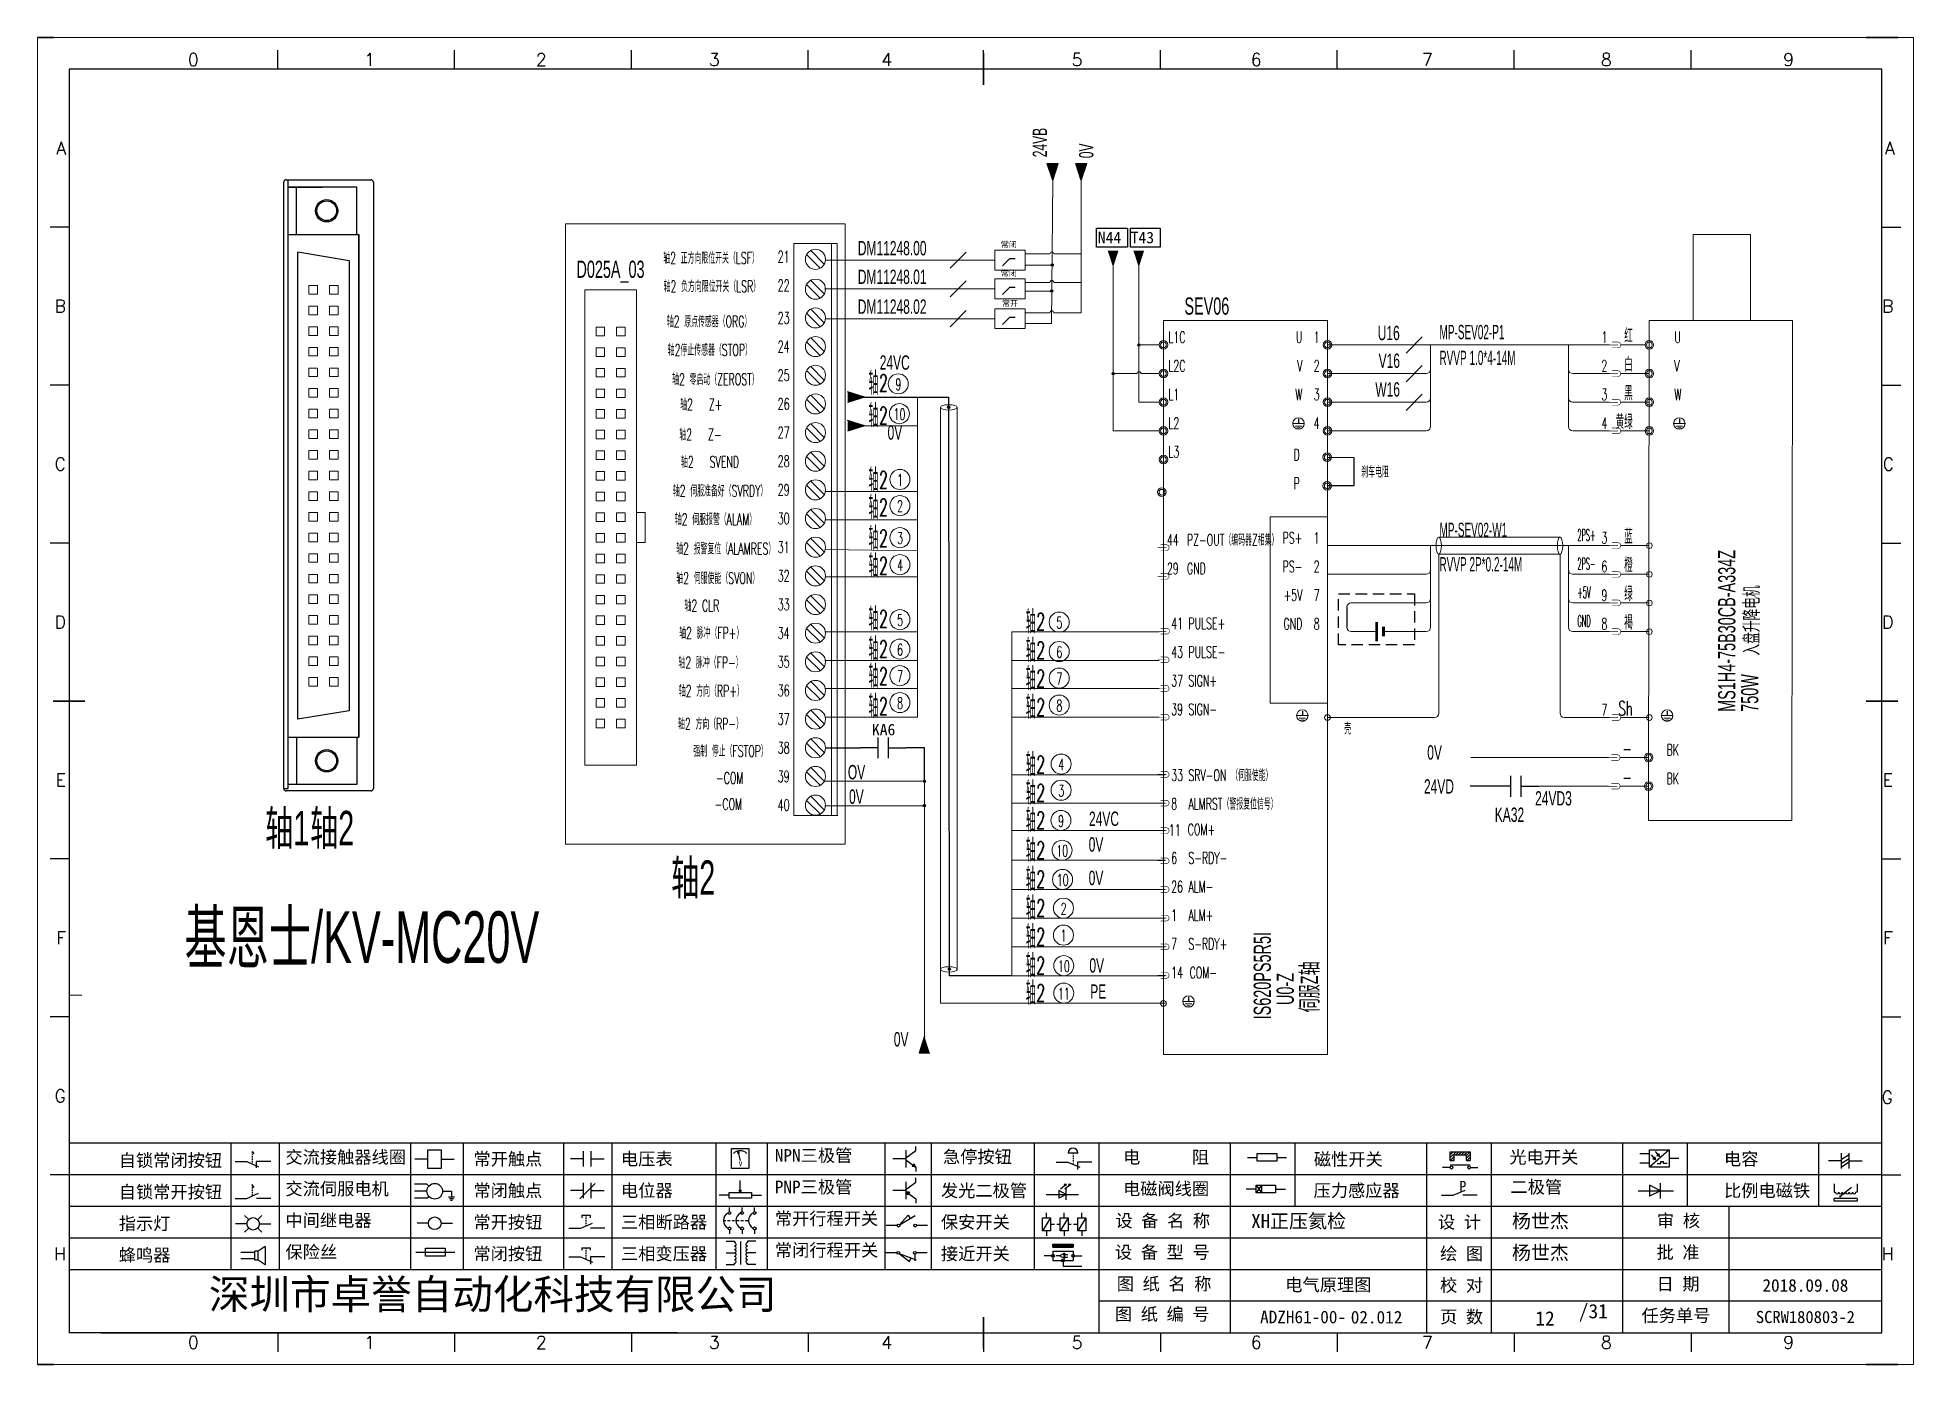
# Model space of a CAD drawing. Header units: millimetres. Extents: x 15130 to 37766, y 5931 to 11073.
# Drawn here: x 23331.7 to 23659.2, y 9752 to 9983.5 of the extents above; entities that cross this region are included whole.
import ezdxf
from ezdxf.enums import TextEntityAlignment as Align
from ezdxf.lldxf.tags import DXFTag

# ---------------------------------------------------------------- set-up
doc = ezdxf.new("R2010")
doc.units = ezdxf.units.MM
doc.linetypes.add('DASHED', pattern=[0.75, 0.5, -0.25])
doc.layers.add('1', color=3, linetype='Continuous', lineweight=20)
doc.layers.add('Dimension', color=3, linetype='Continuous', lineweight=13)
for name, color, linetype in [('AE_BOR', 1, 'Continuous'), ('MISC', 2, 'Continuous'), ('SYMS', 7, 'Continuous'), ('Z_OM_GAIKEI', 7, 'Continuous')]:
    doc.layers.add(name, color=color, linetype=linetype)
doc.styles.get("Standard").update_dxf_attribs({"font": ''})
doc.styles.add('WD', font='romans.shx', dxfattribs={"bigfont": 'gbcbig.shx'})
doc.styles.add('样式 0', font='')
doc.styles.add('样式 8', font='arial.ttf')
doc.styles.add('汉字', font='')
doc.styles.get('Standard').set_extended_font_data('SimSun')
doc.styles.get('样式 0').set_extended_font_data('KaiTi_GB2312')
doc.styles.get('汉字').set_extended_font_data('新宋体')
tags = doc.linetypes.add('ACAD_ISO02W100', pattern=[15, 12, -3]).pattern_tags.tags
tags[6:7] = [DXFTag(74, 4), DXFTag(75, 0), DXFTag(340, '0'), DXFTag(46, 1.0), DXFTag(50, 0.0), DXFTag(44, 0.0), DXFTag(45, 0.0)]
tags[4:5] = [DXFTag(74, 4), DXFTag(75, 0), DXFTag(340, '0'), DXFTag(46, 1.0), DXFTag(50, 0.0), DXFTag(44, 0.0), DXFTag(45, 0.0)]

msp = doc.modelspace()

# ---------------------------------------------------------------- texts
at = {"lineweight": 0, "style": 'WD', "width": 0.6}
for s, height, p in [('轴2 正方向限位开关（LSF）', 2, (23449.285, 9945.103)), ('21', 2, (23461.954, 9945.233)), ('轴2 负方向限位开关（LSR）', 2, (23449.423, 9940.169)), ('22', 2, (23461.954, 9940.233)), ('轴2 原点传感器（ORG）', 2, (23448.926, 9934.023)), ('23', 2, (23461.954, 9934.548)), ('轴2停止传感器（STOP）', 2, (23449.064, 9929.067)), ('24', 2, (23461.954, 9929.548)), ('轴2 零启动（ZEROST）', 2, (23450.046, 9923.938)), ('25', 2, (23461.954, 9924.548)), ('轴', 4, (23477.645, 9923.365)), ('2', 3, (23479.368, 9923.195)), ('9', 2, (23481.979, 9922.955)), ('轴2   Z+', 2, (23447.57, 9919.544)), ('26', 2, (23461.954, 9919.548)), ('轴', 4, (23477.645, 9917.704)), ('2', 3, (23479.368, 9917.535)), ('10', 2, (23482.176, 9917.749)), ('轴2   Z-', 2, (23447.432, 9914.303)), ('27', 2, (23461.954, 9914.548)), ('轴2   SVEND', 2, (23449.105, 9909.534)), ('28', 2, (23461.954, 9909.548)), ('轴', 4, (23477.645, 9906.471)), ('轴2 伺服准备好（SVRDY）', 2, (23450.852, 9904.481)), ('29', 2, (23461.954, 9904.548)), ('2', 3, (23479.368, 9906.301)), ('1', 2, (23482.274, 9906.272)), ('轴', 4, (23477.645, 9901.67)), ('2', 3, (23479.368, 9901.5)), ('2', 2, (23482.274, 9901.703)), ('轴2 伺服报警（ALAM）', 2, (23450.055, 9899.525)), ('30', 2, (23461.954, 9899.548)), ('轴2 报警复位（ALAMRES）', 2, (23451.838, 9894.396)), ('31', 2, (23461.954, 9894.548)), ('轴', 4, (23477.645, 9896.275)), ('2', 3, (23479.368, 9896.105)), ('3', 2, (23482.274, 9896.114)), ('轴', 4, (23477.645, 9891.478)), ('2', 3, (23479.368, 9891.308)), ('4', 2, (23482.274, 9891.408)), ('轴2 伺服使能（SVON）', 2, (23450.449, 9889.253)), ('32', 2, (23461.954, 9889.548)), ('轴2 CLR', 2, (23447.682, 9884.462)), ('33', 2, (23461.954, 9884.548)), ('轴', 4, (23477.645, 9882.211)), ('2', 3, (23479.368, 9882.041)), ('5', 2, (23482.274, 9881.808)), ('轴', 4, (23505.098, 9881.718)), ('2', 3, (23506.821, 9881.548)), ('5', 2, (23510.077, 9881.383)), ('轴2 脉冲（FP+）', 2, (23449.32, 9879.693)), ('34', 2, (23461.954, 9879.548)), ('轴', 4, (23477.645, 9876.951)), ('轴2 脉冲（FP-）', 2, (23449.182, 9874.528)), ('2', 3, (23479.368, 9876.781)), ('6', 2, (23482.274, 9876.675)), ('轴', 4, (23505.098, 9876.726)), ('2', 3, (23506.821, 9876.556)), ('6', 2, (23510.077, 9876.249)), ('35', 2, (23461.954, 9874.548)), ('轴', 4, (23477.645, 9872.224)), ('2', 3, (23479.368, 9872.054)), ('7', 2, (23482.274, 9872.037)), ('轴', 4, (23505.098, 9871.809)), ('2', 3, (23506.821, 9871.639)), ('7', 2, (23510.077, 9871.612)), ('轴2 方向（RP+）', 2, (23449.32, 9869.572)), ('36', 2, (23461.954, 9869.548)), ('轴', 4, (23477.645, 9866.984)), ('2', 3, (23479.368, 9866.814)), ('8', 2, (23482.274, 9867.331)), ('轴', 4, (23505.098, 9866.812)), ('2', 3, (23506.821, 9866.643)), ('8', 2, (23510.077, 9866.906)), ('轴2 方向（RP-）', 2, (23449.182, 9863.845)), ('37', 2, (23461.954, 9864.548)), ('强制 停止（FSTOP）', 2, (23452.685, 9859.076)), ('38', 2, (23461.954, 9859.548)), ('轴', 4, (23505.098, 9856.792)), ('2', 3, (23506.821, 9856.622)), ('4', 2, (23510.412, 9856.618)), ('-COM', 2, (23452.547, 9854.285)), ('39', 2, (23461.954, 9854.548)), ('轴', 4, (23505.098, 9851.851)), ('2', 3, (23506.821, 9851.681)), ('3', 2, (23510.412, 9852.049)), ('-COM', 2, (23452.314, 9849.706)), ('40', 2, (23461.954, 9849.548)), ('轴', 4, (23505.098, 9847.071)), ('2', 3, (23506.821, 9846.901)), ('9', 2, (23510.377, 9846.783)), ('轴', 4, (23505.098, 9841.865)), ('2', 3, (23506.821, 9841.695)), ('10', 2, (23510.574, 9841.577)), ('轴', 4, (23505.098, 9836.768)), ('2', 3, (23506.821, 9836.598)), ('10', 2, (23510.658, 9836.48)), ('轴', 4, (23505.098, 9831.754)), ('2', 3, (23506.821, 9831.585)), ('2', 2, (23510.812, 9831.468)), ('轴', 4, (23505.098, 9826.747)), ('2', 3, (23506.821, 9826.577)), ('1', 2, (23510.812, 9826.762)), ('轴', 4, (23505.098, 9821.728)), ('2', 3, (23506.821, 9821.558)), ('10', 2, (23510.867, 9821.44)), ('轴', 4, (23505.098, 9816.94)), ('2', 3, (23506.821, 9816.77)), ('11', 2, (23510.867, 9816.652))]:
    msp.add_text(s, height=height, dxfattribs=at).set_placement(p, align=Align.MIDDLE)
for s, p in [('L1C', (23529.1, 9930.189)), ('1', (23604.695, 9930.197)), ('U', (23617.417, 9930.189)), ('L2C', (23529.1, 9925.189)), ('2', (23604.695, 9925.197)), ('V', (23617.417, 9925.189)), ('L1', (23529.1, 9920.185)), ('3', (23604.695, 9920.193)), ('W', (23617.417, 9920.185)), ('L2', (23529.1, 9915.185)), ('4', (23604.695, 9915.189)), ('L3', (23529.1, 9910.181)), ('刹车电阻', (23562.78, 9906.693)), ('44', (23528.85, 9894.823)), ('PZ-OUT（编码器Z相集）', (23532.35, 9894.823)), ('3', (23604.695, 9895.177)), ('6', (23604.695, 9890.173)), ('29', (23528.85, 9889.823)), ('GND', (23532.35, 9889.823)), ('9', (23604.695, 9885.173)), ('41', (23529.6, 9880.248)), ('PULSE+', (23532.6, 9880.248)), ('8', (23604.695, 9880.173)), ('43', (23529.6, 9875.248)), ('PULSE-', (23532.6, 9875.248)), ('37', (23529.6, 9870.248)), ('SIGN+', (23532.6, 9870.248)), ('39', (23529.6, 9865.248)), ('SIGN-', (23532.6, 9865.248)), ('7', (23604.695, 9865.173)), ('BK', (23616.064, 9858.189)), ('33', (23529.6, 9853.76)), ('SRV-ON （伺服使能）', (23532.6, 9853.76)), ('BK', (23616.064, 9853.185)), ('8', (23529.6, 9848.756)), ('ALMRST（警报复位信号） ', (23532.6, 9848.756)), ('COM+', (23532.489, 9844.282)), ('11', (23529.193, 9844.172)), ('6', (23529.6, 9839.325)), ('S-RDY-', (23532.6, 9839.325)), ('26', (23529.6, 9834.321)), ('ALM- ', (23532.6, 9834.321)), ('1', (23529.6, 9829.333)), ('ALM+', (23532.6, 9829.333)), ('7', (23529.6, 9824.329)), ('S-RDY+', (23532.6, 9824.329)), ('14', (23529.6, 9819.329)), ('COM-', (23532.811, 9819.329))]:
    msp.add_text(s, height=2, dxfattribs=at).set_placement(p)
for s, height, p in [('U', 2, (23552.492, 9930.189)), ('1', 2, (23555.492, 9930.197)), ('红', 2.5, (23610.161, 9930.189)), ('V', 2, (23552.492, 9925.189)), ('2', 2, (23555.492, 9925.197)), ('白', 2.5, (23610.161, 9925.189)), ('W', 2, (23552.492, 9920.189)), ('3', 2, (23555.492, 9920.193)), ('黑', 2.5, (23610.161, 9920.185)), ('4', 2, (23555.492, 9915.189)), ('黄绿', 2.5, (23610.161, 9915.185)), ('D', 2, (23552.05, 9909.682)), ('P', 2, (23552.05, 9904.682)), ('Sh', 2.5, (23610.161, 9865.169)), ('-', 2.5, (23610.044, 9858.189)), ('-', 2.5, (23610.044, 9853.189))]:
    msp.add_text(s, height=height, dxfattribs=at).set_placement(p, align=Align.RIGHT)
at = {"color": 6, "lineweight": 0, "style": 'WD', "width": 0.6}
for s, height, p in [('PS+', 2, (23552.492, 9895.173)), ('1', 2, (23555.492, 9895.173)), ('蓝', 2.5, (23610.161, 9895.169)), ('PS-', 2, (23552.492, 9890.173)), ('2', 2, (23555.492, 9890.173)), ('橙', 2.5, (23610.161, 9890.169)), ('+5V', 2, (23552.492, 9885.173)), ('7', 2, (23555.492, 9885.173)), ('绿', 2.5, (23610.161, 9885.169)), ('褐', 2.5, (23610.161, 9880.169)), ('GND', 2, (23552.492, 9880.169)), ('8', 2, (23555.492, 9880.169)), ('壳', 2, (23560.995, 9861.887))]:
    msp.add_text(s, height=height, dxfattribs=at).set_placement(p, align=Align.RIGHT)
at = {"color": 6, "lineweight": 0, "style": 'WD', "width": 0.4}
for s, p in [('2PS+', (23600.493, 9895.669)), ('2PS-', (23600.493, 9890.669)), ('+5V', (23600.493, 9885.669)), ('GND', (23600.493, 9880.669))]:
    msp.add_text(s, height=2, dxfattribs=at).set_placement(p)
at = {"insert": (23477.36, 9863.725), "char_height": 2, "width": 5.97017, "attachment_point": 1, "style": '样式 0'}
msp.add_mtext('KA6', dxfattribs=at)
at = {"color": 0, "lineweight": -2, "char_height": 2.205}
for s, insert, width, attachment_point in [('电气原理图', (23557.024, 9765.732), 34.2306, 5), ('02.012', (23560.939, 9761.306), 5.72397, 1)]:
    msp.add_mtext(s, dxfattribs=dict(at, insert=insert, width=width, attachment_point=attachment_point))
at = {"color": 0, "linetype": 'ByBlock', "lineweight": -2, "insert": (23594.839, 9759.983), "char_height": 2.5, "width": 5.1278, "attachment_point": 5}
msp.add_mtext('12', dxfattribs=at)
at = {"layer": 'Dimension', "lineweight": 0, "style": '样式 8', "width": 0.6}
for s, height, p in [('24VB', 2.5, (23507.925, 9962.591)), ('0V', 2.5, (23516.017, 9962.424)), ('750W', 3, (23632.066, 9865.83)), ('U0-Z', 3, (23550.994, 9814.668)), ('伺服Z轴', 3, (23555.191, 9813.376))]:
    msp.add_text(s, height=height, rotation=90, dxfattribs=at).set_placement(p)
at = {"layer": 'Dimension', "color": 6, "lineweight": 0, "style": '样式 8', "width": 0.6}
for s, p in [('DM11248.00', (23486.893, 9945.475)), ('DM11248.01', (23486.893, 9940.475)), ('DM11248.02', (23486.893, 9935.273))]:
    msp.add_text(s, height=2.5, dxfattribs=at).set_placement(p, align=Align.RIGHT)
at = {"layer": 'Dimension', "lineweight": 0, "style": '样式 8', "width": 0.6}
for s, height, p in [('D025A_03', 3, (23425.79, 9941.544)), ('SEV06', 3, (23531.906, 9935.122)), ('OV', 2.5, (23473.156, 9854.052)), ('24VD', 2.5, (23573.714, 9851.549)), ('0V', 2.5, (23473.363, 9849.777)), ('24VD3', 2.5, (23593.114, 9849.483)), ('轴1', 6, (23371.444, 9842.542)), ('轴2', 6, (23379.287, 9842.542)), ('24VC', 2.5, (23515.248, 9845.916)), ('KA32', 2.5, (23586.076, 9846.624)), ('0V', 2.5, (23515.193, 9841.445)), ('轴2', 6, (23442.308, 9833.905)), ('0V', 2.5, (23515.193, 9835.59)), ('基恩士/KV-MC20V ', 9, (23357.375, 9822.017)), ('0V', 2.5, (23515.318, 9820.324)), ('PE', 2.5, (23515.461, 9815.765)), ('0V', 2.5, (23481.179, 9807.445))]:
    msp.add_text(s, height=height, dxfattribs=at).set_placement(p)
for s, p in [('U16', (23569.488, 9930.678)), ('V16', (23569.529, 9925.839)), ('W16', (23569.529, 9920.839))]:
    msp.add_text(s, height=2.5, dxfattribs=at).set_placement(p, align=Align.RIGHT)
at = {"layer": 'Dimension', "color": 3, "lineweight": 0, "style": '样式 8'}
for s, width, p in [('MP-SEV02-P1', 0.5, (23576.419, 9930.839)), ('MP-SEV02-W1', 0.5, (23576.419, 9896.323)), ('0V', 0.6, (23574.288, 9857.484))]:
    msp.add_text(s, height=2.5, dxfattribs=dict(at, width=width)).set_placement(p)
at = {"layer": 'Dimension', "color": 1, "lineweight": 0, "style": '样式 8', "width": 0.5}
for s, p in [('RVVP 1.0*4-14M', (23576.419, 9928.839)), ('RVVP 2P*0.2-14M', (23576.419, 9892.823))]:
    msp.add_text(s, height=2.5, dxfattribs=at).set_placement(p, align=Align.TOP_LEFT)
at = {"layer": 'Dimension', "color": 3, "lineweight": 0, "style": '样式 8', "width": 0.6}
for s, p in [('24VC', (23483.964, 9925.517)), ('0V', (23482.654, 9913.313))]:
    msp.add_text(s, height=2.5, dxfattribs=at).set_placement(p, align=Align.RIGHT)
at = {"layer": 'Dimension', "color": 6, "lineweight": 0, "style": '样式 8', "width": 0.6}
for s, p in [('MS1H4-75B30CB-A334Z', (23628.066, 9865.83)), ('IS620PS5R5I', (23546.994, 9812.168))]:
    msp.add_text(s, height=3, rotation=90, dxfattribs=at).set_placement(p)
at = {"layer": 'Dimension', "color": 3, "lineweight": 0, "style": '样式 8', "width": 0.6}
msp.add_text('入盘升降电机', height=2.5, rotation=90, dxfattribs=at).set_placement((23632.101, 9875.63))
at = {"layer": 'MISC', "color": 3, "attachment_point": 1, "style": '样式 0'}
for s, insert, char_height, width in [('{\\fSimSun|b0|i0|c134|p2;常闭}', (23499.853, 9947.871), 1, 6.35251), ('N44', (23516.795, 9949.577), 2, 5.01683), ('T43', (23522.52, 9949.577), 2, 5.01683), ('{\\fSimSun|b0|i0|c134|p2;常闭}', (23499.853, 9942.871), 1, 6.35251), ('{\\fSimSun|b0|i0|c134|p2;常开}', (23500.067, 9937.592), 1, 6.35251)]:
    msp.add_mtext(s, dxfattribs=dict(at, insert=insert, char_height=char_height, width=width))

# ---------------------------------------------------------------- blocks, each defined once
blk = doc.blocks.new('磁性开关')
at = {"linetype": 'ByBlock'}
h = blk.add_hatch(dxfattribs=at)
h.set_pattern_fill('ANSI31', color=256, scale=0.1, style=0)
h.paths.add_polyline_path([(-1910.88, -776.69), (-1910.88, -775.29), (-1907.69, -775.29), (-1907.69, -776.69), (-1908.31, -776.69), (-1908.31, -775.79), (-1910.25, -775.79), (-1910.25, -776.69)])
for p, q in [((-1910.91, -777.81), (-1912.09, -777.81)), ((-1910.88, -776.69), (-1910.88, -775.29)), ((-1910.88, -775.29), (-1907.69, -775.29)), ((-1910.88, -776.69), (-1910.25, -776.69)), ((-1910.88, -777.39), (-1907.69, -777.39)), ((-1910.25, -776.69), (-1910.25, -775.79)), ((-1910.25, -775.79), (-1908.31, -775.79)), ((-1908.31, -776.69), (-1908.31, -775.79)), ((-1908.31, -776.69), (-1907.69, -776.69)), ((-1907.69, -775.29), (-1907.69, -776.69)), ((-1907.66, -777.81), (-1906.48, -777.81))]:
    blk.add_line(p, q, dxfattribs=at)
for centre in [(-1910.68, -777.81), (-1907.88, -777.81)]:
    blk.add_circle(centre, 0.225, dxfattribs=at)
blk = doc.blocks.new('*U8')
at = {"linetype": 'ByBlock'}
for p, q in [((-1909.23, -780.45), (-1909.23, -780.67)), ((-1909.23, -780.45), (-1908.92, -780.84)), ((-1909.23, -780.84), (-1909.23, -781.05)), ((-1911.92, -782.07), (-1910.06, -782.07)), ((-1910.06, -782.07), (-1908.18, -782.88)), ((-1909.23, -781.23), (-1909.23, -781.44)), ((-1909.23, -781.61), (-1909.23, -781.83)), ((-1909.23, -782), (-1909.23, -782.21)), ((-1909.23, -782.38), (-1909.23, -782.43)), ((-1908.52, -783.07), (-1908.52, -782.07)), ((-1906.25, -782.07), (-1908.52, -782.07))]:
    blk.add_line(p, q, dxfattribs=at)
blk = doc.blocks.new('*U11')
at = {"linetype": 'ByBlock'}
for p, q in [((-1911.92, -792.89), (-1910.06, -792.89)), ((-1910.06, -792.89), (-1908.18, -792.08)), ((-1908.88, -791.17), (-1909.23, -790.71)), ((-1909.23, -790.71), (-1909.23, -790.92)), ((-1909.23, -791.09), (-1909.23, -791.31)), ((-1909.23, -791.48), (-1909.23, -791.69)), ((-1909.23, -791.86), (-1909.23, -792.08)), ((-1909.23, -792.25), (-1909.23, -792.47)), ((-1906.25, -792.89), (-1908.52, -792.89))]:
    blk.add_line(p, q, dxfattribs=at)
blk = doc.blocks.new('蜂鸣器')
at = {"linetype": 'ByBlock'}
for p, q in [((-1907.17, -795.53), (-1908.25, -796.26)), ((-1907.17, -795.53), (-1907.17, -798.41)), ((-1908.8, -796.48), (-1911.01, -796.48)), ((-1908.8, -797.46), (-1911.01, -797.46)), ((-1908.25, -796.26), (-1908.8, -796.26)), ((-1908.8, -797.68), (-1908.8, -796.26)), ((-1908.25, -797.68), (-1908.8, -797.68)), ((-1908.25, -797.68), (-1908.25, -796.26)), ((-1907.17, -798.41), (-1908.25, -797.68))]:
    blk.add_line(p, q, dxfattribs=at)
blk = doc.blocks.new('指示灯')
at = {"linetype": 'ByBlock'}
for p, q in [((-1854.25, -776.92), (-1856.06, -776.92)), ((-1854.62, -775.59), (-1853.97, -776.23)), ((-1854.62, -778.25), (-1853.97, -777.61)), ((-1851.9, -775.59), (-1852.54, -776.23)), ((-1851.9, -778.25), (-1852.54, -777.61)), ((-1852.26, -776.92), (-1850.45, -776.92))]:
    blk.add_line(p, q, dxfattribs=at)
blk.add_circle((-1853.26, -776.92), 0.992, dxfattribs=at)
blk = doc.blocks.new('光电开关')
at = {"linetype": 'ByBlock'}
h = blk.add_hatch(dxfattribs=at)
h.set_pattern_fill('ANSI31', color=256, scale=0.01, style=0)
h.set_pattern_definition([(45, (0.172267, 0), (-0.0224506403, 0.0224506403), [])])
h.paths.add_polyline_path([(-1882.44, -776.34), (-1882.5, -775.91), (-1882.68, -776.07)])
h.paths.add_polyline_path([(-1882.86, -776.23), (-1882.44, -776.34), (-1882.68, -776.07)])
h.paths.add_polyline_path([(-1883.05, -776.88), (-1883.11, -776.45), (-1883.29, -776.61)])
h.paths.add_polyline_path([(-1883.47, -776.77), (-1883.05, -776.88), (-1883.29, -776.61)])
for p, q in [((-1884.01, -775.96), (-1885.56, -775.96)), ((-1884.01, -777.39), (-1885.56, -777.39)), ((-1880.91, -775.3), (-1884.01, -778.05)), ((-1883.75, -776.09), (-1883.05, -776.88)), ((-1883.11, -776.45), (-1883.47, -776.77)), ((-1883.05, -776.88), (-1883.47, -776.77)), ((-1883.14, -775.55), (-1882.44, -776.34)), ((-1883.05, -776.88), (-1883.11, -776.45)), ((-1882.5, -775.91), (-1882.86, -776.23)), ((-1882.44, -776.34), (-1882.86, -776.23)), ((-1882.78, -777.47), (-1882.23, -777.47)), ((-1882.44, -776.34), (-1882.5, -775.91)), ((-1882.23, -777.47), (-1882.23, -777.14)), ((-1882.23, -777.14), (-1881.78, -777.14)), ((-1881.78, -777.47), (-1881.78, -777.14)), ((-1881.23, -777.47), (-1881.78, -777.47)), ((-1879.37, -776.67), (-1880.91, -776.67))]:
    blk.add_line(p, q, dxfattribs=at)
blk.add_lwpolyline([(-1884.01, -775.3), (-1880.91, -775.3), (-1880.91, -778.05), (-1884.01, -778.05)], close=True, dxfattribs=at)
blk = doc.blocks.new('交流接触器线圈')
at = {"linetype": 'ByBlock'}
for p, q in [((-1880.82, -781.77), (-1882.87, -781.77)), ((-1878.72, -781.77), (-1876.67, -781.77))]:
    blk.add_line(p, q, dxfattribs=at)
blk.add_lwpolyline([(-1880.82, -780.28), (-1878.72, -780.28), (-1878.72, -783.26), (-1880.82, -783.26)], close=True, dxfattribs=at)
blk = doc.blocks.new('交流伺服电机')
at = {"linetype": 'ByBlock'}
for p, q in [((-1880.97, -785.75), (-1882.94, -785.75)), ((-1880.97, -786.85), (-1882.94, -786.85)), ((-1880.97, -785.75), (-1880.65, -786.03)), ((-1878.49, -786.85), (-1877.07, -786.85)), ((-1877.07, -786.85), (-1877.07, -787.72)), ((-1880.97, -787.94), (-1882.94, -787.94)), ((-1880.97, -787.94), (-1880.65, -787.67)), ((-1877.54, -787.72), (-1876.59, -787.72)), ((-1877.38, -788.01), (-1876.75, -788.01)), ((-1877.23, -788.29), (-1876.9, -788.29))]:
    blk.add_line(p, q, dxfattribs=at)
blk.add_circle((-1879.73, -786.85), 1.24, dxfattribs=at)
blk = doc.blocks.new('中间继电器')
at = {"linetype": 'ByBlock'}
for p, q in [((-1880.72, -791.92), (-1882.54, -791.92)), ((-1878.74, -791.92), (-1876.92, -791.92))]:
    blk.add_line(p, q, dxfattribs=at)
blk.add_circle((-1879.73, -791.92), 0.992, dxfattribs=at)
blk = doc.blocks.new('保险丝')
at = {"linetype": 'ByBlock'}
blk.add_line((-1882.72, -796.49), (-1876.55, -796.49), dxfattribs=at)
blk.add_lwpolyline([(-1881.2, -795.86), (-1878.06, -795.86), (-1878.06, -797.12), (-1881.2, -797.12)], close=True, dxfattribs=at)
blk = doc.blocks.new('常开按钮')
at = {"linetype": 'ByBlock'}
for p, q in [((-1910.06, -787.73), (-1908.18, -786.93)), ((-1909.9, -785.68), (-1908.56, -785.68)), ((-1909.9, -785.68), (-1909.9, -786.07)), ((-1909.23, -785.68), (-1909.23, -785.89)), ((-1909.23, -786.06), (-1909.23, -786.28)), ((-1909.23, -786.45), (-1909.23, -786.67)), ((-1909.23, -786.84), (-1909.23, -787.05)), ((-1908.56, -785.68), (-1908.56, -786.07)), ((-1911.92, -787.73), (-1910.06, -787.73)), ((-1909.23, -787.22), (-1909.23, -787.38)), ((-1906.25, -787.73), (-1908.52, -787.73))]:
    blk.add_line(p, q, dxfattribs=at)
blk = doc.blocks.new('常开触点')
at = {"linetype": 'ByBlock'}
for p, q in [((-1853.82, -782.99), (-1853.82, -780.56)), ((-1852.6, -782.99), (-1852.6, -780.56)), ((-1853.82, -781.77), (-1855.88, -781.77)), ((-1852.6, -781.77), (-1850.55, -781.77))]:
    blk.add_line(p, q, dxfattribs=at)
blk = doc.blocks.new('常闭触点')
at = {"linetype": 'ByBlock'}
for p, q in [((-1853.82, -786.77), (-1855.88, -786.77)), ((-1852.01, -785.66), (-1854.43, -788.1)), ((-1853.82, -787.99), (-1853.82, -785.56)), ((-1852.6, -787.99), (-1852.6, -785.56)), ((-1852.6, -786.77), (-1850.55, -786.77))]:
    blk.add_line(p, q, dxfattribs=at)
blk = doc.blocks.new('常闭按钮')
at = {"linetype": 'ByBlock'}
for p, q in [((-1856.13, -792.28), (-1854.28, -792.28)), ((-1854.28, -792.28), (-1852.4, -793.09)), ((-1854.11, -790.83), (-1852.77, -790.83)), ((-1854.11, -790.83), (-1854.11, -791.22)), ((-1853.44, -790.83), (-1853.44, -791.04)), ((-1853.44, -791.21), (-1853.44, -791.43)), ((-1853.44, -791.6), (-1853.44, -791.82)), ((-1853.44, -791.99), (-1853.44, -792.2)), ((-1853.44, -792.37), (-1853.44, -792.53)), ((-1852.77, -790.83), (-1852.77, -791.22)), ((-1850.47, -792.28), (-1852.73, -792.28)), ((-1852.73, -792.28), (-1852.73, -793.43))]:
    blk.add_line(p, q, dxfattribs=at)
blk = doc.blocks.new('电磁阀线圈')
at = {"linetype": 'ByBlock'}
for p, q in [((-1854.61, -795.92), (-1853.75, -797.16)), ((-1853.75, -795.92), (-1854.61, -797.16)), ((-1853.75, -795.92), (-1853.75, -797.16)), ((-1854.61, -796.54), (-1856.17, -796.54)), ((-1851.53, -796.54), (-1849.97, -796.54))]:
    blk.add_line(p, q, dxfattribs=at)
blk.add_lwpolyline([(-1854.61, -795.92), (-1851.53, -795.92), (-1851.53, -797.16), (-1854.61, -797.16)], close=True, dxfattribs=at)
blk = doc.blocks.new('电压表')
at = {"linetype": 'ByBlock'}
for p, q in [((-1814.84, -780.75), (-1814.91, -781.13)), ((-1814.6, -781.05), (-1814.91, -781.13)), ((-1814.84, -780.75), (-1814.46, -782.26)), ((-1814.84, -780.75), (-1814.6, -781.05))]:
    blk.add_line(p, q, dxfattribs=at)
blk.add_lwpolyline([(-1815.84, -780.34), (-1813.07, -780.34), (-1813.07, -783.49), (-1815.84, -783.49)], close=True, dxfattribs=at)
blk.add_arc((-1814.46, -782.26), 1.56, 46.8313, 133.1687, dxfattribs=at)
at = {"linetype": 'ByBlock', "insert": (-1814.7, -782.39), "char_height": 0.75, "width": 0.6768, "attachment_point": 1}
blk.add_mtext('V', dxfattribs=at)
blk = doc.blocks.new('电位器')
at = {"linetype": 'ByBlock'}
for p, q in [((-1814.45, -787.3), (-1814.62, -786.96)), ((-1814.62, -786.96), (-1814.27, -786.96)), ((-1814.45, -787.3), (-1814.45, -785.39)), ((-1814.45, -787.3), (-1814.27, -786.96)), ((-1816.21, -787.75), (-1817.79, -787.75)), ((-1812.68, -787.75), (-1811.1, -787.75))]:
    blk.add_line(p, q, dxfattribs=at)
blk.add_lwpolyline([(-1816.21, -787.3), (-1812.68, -787.3), (-1812.68, -788.2), (-1816.21, -788.2)], close=True, dxfattribs=at)
blk = doc.blocks.new('三相断路器')
at = {"linetype": 'ByBlock'}
for p, q in [((-1816.17, -790.33), (-1816.17, -789.7)), ((-1814.17, -790.33), (-1814.17, -789.7)), ((-1812.18, -790.33), (-1812.18, -789.7)), ((-1817.14, -791.74), (-1816.72, -791.74)), ((-1816.45, -791.74), (-1816.03, -791.74)), ((-1815.76, -791.74), (-1815.34, -791.74)), ((-1815.07, -791.74), (-1814.65, -791.74)), ((-1814.38, -791.74), (-1813.96, -791.74)), ((-1813.69, -791.74), (-1813.27, -791.74)), ((-1816.17, -793.19), (-1816.17, -793.83)), ((-1814.17, -793.19), (-1814.17, -793.83)), ((-1812.18, -793.19), (-1812.18, -793.83))]:
    blk.add_line(p, q, dxfattribs=at)
for centre in [(-1816.17, -790.55), (-1816.17, -792.98), (-1814.17, -790.55), (-1814.17, -792.98), (-1812.18, -790.55), (-1812.18, -792.98)]:
    blk.add_circle(centre, 0.219, dxfattribs=at)
for centre in [(-1815.81, -791.74), (-1813.82, -791.74), (-1811.83, -791.74)]:
    blk.add_arc(centre, 1.32, 115.5791, 244.4209, dxfattribs=at)
blk = doc.blocks.new('三相变压器')
at = {"linetype": 'ByBlock'}
for p, q in [((-1816.69, -795.03), (-1815.37, -795.03)), ((-1815.37, -795.03), (-1815.37, -795.24)), ((-1814.34, -798.7), (-1814.34, -795.04)), ((-1812, -795.03), (-1813.32, -795.03)), ((-1813.32, -795.03), (-1813.32, -795.24)), ((-1816.69, -796.87), (-1815.37, -796.87)), ((-1816.69, -798.71), (-1815.37, -798.71)), ((-1815.37, -798.71), (-1815.37, -798.5)), ((-1812, -796.87), (-1813.32, -796.87)), ((-1813.32, -798.71), (-1813.32, -798.5)), ((-1812, -798.71), (-1813.32, -798.71))]:
    blk.add_line(p, q, dxfattribs=at)
for centre, start, end in [((-1815.37, -795.51), 270, 90), ((-1815.37, -796.06), 270, 90), ((-1813.32, -795.51), 90, 270), ((-1813.32, -796.06), 90, 270), ((-1815.37, -796.6), 270, 90), ((-1815.37, -797.14), 270, 90), ((-1815.37, -797.68), 270, 90), ((-1815.37, -798.23), 270, 90), ((-1813.32, -796.6), 90, 270), ((-1813.32, -797.14), 90, 270), ((-1813.32, -797.68), 90, 270), ((-1813.32, -798.23), 90, 270)]:
    blk.add_arc(centre, 0.271, start, end, dxfattribs=at)
blk = doc.blocks.new('压力感应器')
at = {"linetype": 'ByBlock'}
for p, q in [((-1817.44, -777.73), (-1815.59, -777.73)), ((-1815.59, -777.73), (-1813.71, -776.93)), ((-1811.78, -777.73), (-1814.05, -777.73))]:
    blk.add_line(p, q, dxfattribs=at)
at = {"linetype": 'ByBlock', "insert": (-1814.65, -775.48), "char_height": 1.68, "width": 1.2242, "attachment_point": 1}
blk.add_mtext('{\\fNSimSun|b0|i0|c134|p49;P}', dxfattribs=at)
blk = doc.blocks.new('二极管')
at = {"linetype": 'ByBlock'}
for p, q in [((-1787.52, -776.77), (-1781.92, -776.77)), ((-1783.97, -776.77), (-1785.69, -775.9)), ((-1785.69, -775.9), (-1785.69, -777.65)), ((-1783.97, -776.77), (-1785.69, -777.65)), ((-1783.97, -777.99), (-1783.97, -775.56))]:
    blk.add_line(p, q, dxfattribs=at)
blk = doc.blocks.new('NPN三极管')
at = {"linetype": 'ByBlock'}
for p, q in [((-1785.73, -780.61), (-1785.73, -783.32)), ((-1785.73, -781.82), (-1784.15, -780.66)), ((-1784.15, -780.66), (-1784.15, -779.98)), ((-1785.73, -781.97), (-1787.81, -781.97)), ((-1785.73, -782.11), (-1784.15, -783.27)), ((-1784.41, -782.73), (-1784.74, -783.18)), ((-1784.15, -783.27), (-1784.74, -783.18)), ((-1784.15, -783.27), (-1784.41, -782.73)), ((-1784.15, -783.27), (-1784.15, -783.96))]:
    blk.add_line(p, q, dxfattribs=at)
blk = doc.blocks.new('PNP三极管')
at = {"linetype": 'ByBlock'}
for p, q in [((-1784.9, -786.74), (-1786.98, -786.74)), ((-1784.9, -785.38), (-1784.9, -788.09)), ((-1784.9, -786.59), (-1783.32, -785.43)), ((-1784.9, -786.88), (-1783.32, -788.04)), ((-1784.9, -786.88), (-1784.31, -786.97)), ((-1784.9, -786.88), (-1784.64, -787.42)), ((-1784.31, -786.97), (-1784.64, -787.42)), ((-1783.32, -785.43), (-1783.32, -784.75)), ((-1783.32, -788.04), (-1783.32, -788.73))]:
    blk.add_line(p, q, dxfattribs=at)
blk = doc.blocks.new('常开行程开关')
at = {"linetype": 'ByBlock'}
for p, q in [((-1786.29, -792.3), (-1788.01, -792.3)), ((-1785.89, -792.17), (-1784.52, -790.62)), ((-1785.89, -792.17), (-1783.43, -790.72)), ((-1784.52, -790.62), (-1784.19, -791.17)), ((-1781.48, -792.3), (-1783.21, -792.3))]:
    blk.add_line(p, q, dxfattribs=at)
for centre in [(-1786.07, -792.3), (-1783.42, -792.3)]:
    blk.add_circle(centre, 0.219, dxfattribs=at)
blk = doc.blocks.new('常闭行程开关')
at = {"linetype": 'ByBlock'}
for p, q in [((-1786.34, -796.62), (-1788.07, -796.62)), ((-1785.93, -796.72), (-1783.25, -797.7)), ((-1785.93, -796.72), (-1784.3, -798)), ((-1784.3, -798), (-1784.08, -797.4)), ((-1783.48, -796.84), (-1783.48, -797.85)), ((-1781.54, -796.62), (-1783.26, -796.62))]:
    blk.add_line(p, q, dxfattribs=at)
for centre in [(-1786.12, -796.62), (-1783.48, -796.62)]:
    blk.add_circle(centre, 0.219, dxfattribs=at)
blk = doc.blocks.new('电容')
at = {"linetype": 'ByBlock'}
for p, q in [((-1756.08, -782.99), (-1756.08, -780.56)), ((-1754.86, -780.79), (-1756.08, -781.55)), ((-1754.86, -782.99), (-1754.86, -780.56)), ((-1756.08, -781.77), (-1758.13, -781.77)), ((-1754.86, -781.44), (-1756.08, -782.2)), ((-1754.86, -781.99), (-1756.08, -782.75)), ((-1754.86, -781.77), (-1752.81, -781.77))]:
    blk.add_line(p, q, dxfattribs=at)
blk = doc.blocks.new('发光二极管')
at = {"linetype": 'ByBlock'}
for p, q in [((-1758.01, -786.77), (-1752.89, -786.77)), ((-1754.84, -786.77), (-1756.04, -786.16)), ((-1756.04, -786.16), (-1756.04, -787.39)), ((-1754.84, -786.77), (-1756.04, -787.39)), ((-1755.78, -785.92), (-1754.89, -785.14)), ((-1754.89, -785.14), (-1755.2, -785.22)), ((-1755.2, -785.22), (-1755.01, -785.43)), ((-1755.08, -785.92), (-1754.18, -785.14)), ((-1754.89, -785.14), (-1755.01, -785.43)), ((-1754.84, -787.63), (-1754.84, -785.92)), ((-1754.18, -785.14), (-1754.49, -785.22)), ((-1754.49, -785.22), (-1754.31, -785.43)), ((-1754.18, -785.14), (-1754.31, -785.43))]:
    blk.add_line(p, q, dxfattribs=at)
blk = doc.blocks.new('比例电磁阀')
at = {"linetype": 'ByBlock'}
for p, q in [((-1757.26, -775.38), (-1757.26, -776.71)), ((-1757.26, -776.71), (-1757.05, -776.71)), ((-1753.6, -777.73), (-1757.25, -777.73)), ((-1757.25, -778.13), (-1757.25, -777.73)), ((-1753.6, -778.13), (-1757.25, -778.13)), ((-1754.5, -775.98), (-1756.35, -777.44)), ((-1756.35, -777.44), (-1756.25, -777.25)), ((-1756.35, -777.44), (-1756.15, -777.38)), ((-1756.15, -777.38), (-1756.25, -777.25)), ((-1753.58, -776.71), (-1753.8, -776.71)), ((-1753.6, -777.73), (-1753.6, -778.13)), ((-1753.58, -775.38), (-1753.58, -776.71))]:
    blk.add_line(p, q, dxfattribs=at)
for centre in [(-1756.78, -776.71), (-1756.24, -776.71), (-1755.7, -776.71), (-1755.15, -776.71), (-1754.61, -776.71), (-1754.07, -776.71)]:
    blk.add_arc(centre, 0.271, 180, 0, dxfattribs=at)
blk = doc.blocks.new('保安开关')
at = {"linetype": 'ByBlock'}
for p, q in [((-1757.96, -790.79), (-1757.96, -789.97)), ((-1755.17, -790.79), (-1755.17, -789.97)), ((-1752.39, -790.79), (-1752.39, -789.97)), ((-1757.33, -790.79), (-1758.6, -792.81)), ((-1757.96, -792.81), (-1757.96, -793.62)), ((-1757.33, -791.8), (-1756.72, -791.8)), ((-1756.35, -791.8), (-1755.89, -791.8)), ((-1754.54, -790.79), (-1755.81, -792.81)), ((-1755.17, -792.81), (-1755.17, -793.62)), ((-1754.52, -791.8), (-1754.06, -791.8)), ((-1753.69, -791.8), (-1753.08, -791.8)), ((-1751.75, -790.79), (-1753.02, -792.81)), ((-1752.39, -792.81), (-1752.39, -793.62))]:
    blk.add_line(p, q, dxfattribs=at)
for points in [[(-1758.6, -790.79), (-1757.33, -790.79), (-1757.33, -792.81), (-1758.6, -792.81)], [(-1755.81, -790.79), (-1754.54, -790.79), (-1754.54, -792.81), (-1755.81, -792.81)], [(-1753.02, -790.79), (-1751.75, -790.79), (-1751.75, -792.81), (-1753.02, -792.81)]]:
    blk.add_lwpolyline(points, close=True, dxfattribs=at)
blk = doc.blocks.new('接近开关')
at = {"linetype": 'ByBlock'}
h = blk.add_hatch(dxfattribs=at)
h.set_pattern_fill('ANSI31', color=256, scale=0.01, style=0)
h.set_pattern_definition([(45, (-89.131516, -30.795668), (-0.0224506403, 0.0224506403), [])])
h.paths.add_polyline_path([(-1516.96, -1123.35), (-1516.96, -1122.85), (-1513.76, -1122.85), (-1513.76, -1123.35)])
for p, q in [((-1517.18, -1124.71), (-1518.36, -1124.71)), ((-1516.96, -1123.35), (-1516.96, -1122.85)), ((-1516.96, -1122.85), (-1513.76, -1122.85)), ((-1516.96, -1123.35), (-1513.76, -1123.35)), ((-1516.96, -1123.95), (-1513.76, -1123.95)), ((-1516.96, -1123.95), (-1516.96, -1125.47)), ((-1516.96, -1125.47), (-1513.76, -1125.47)), ((-1515.91, -1124.71), (-1516.45, -1124.71)), ((-1515.11, -1124.31), (-1515.91, -1124.71)), ((-1515.11, -1125.11), (-1515.91, -1124.71)), ((-1515.33, -1124.53), (-1515.17, -1124.53)), ((-1515.33, -1124.88), (-1515.17, -1124.88)), ((-1515.25, -1124.45), (-1515.25, -1124.61)), ((-1515.11, -1124.31), (-1515.11, -1125.11)), ((-1515.11, -1124.48), (-1514.58, -1124.48)), ((-1515.11, -1124.94), (-1514.58, -1124.94)), ((-1513.76, -1122.85), (-1513.76, -1123.35)), ((-1513.76, -1123.95), (-1513.76, -1125.47)), ((-1513.54, -1124.71), (-1512.36, -1124.71)), ((-1515.36, -1125.69), (-1515.36, -1126.36)), ((-1515.36, -1126.36), (-1512.36, -1126.36))]:
    blk.add_line(p, q, dxfattribs=at)
for centre in [(-1516.96, -1124.71), (-1515.36, -1125.47), (-1513.76, -1124.71)]:
    blk.add_circle(centre, 0.225, dxfattribs=at)
blk = doc.blocks.new('电阻')
at = {"linetype": 'ByBlock'}
for p, q in [((-3.09, 0), (-1.57, 0)), ((1.57, 0), (3.09, 0))]:
    blk.add_line(p, q, dxfattribs=at)
blk.add_lwpolyline([(-1.57, 0.63), (1.57, 0.63), (1.57, -0.63), (-1.57, -0.63)], close=True, dxfattribs=at)
blk = doc.blocks.new('急停按钮')
at = {"linetype": 'ByBlock'}
for p, q in [((-1.86, 0), (0, 0)), ((0, 0), (1.88, -0.81)), ((0.06, 1.45), (1.61, 1.45)), ((0.83, 1.45), (0.83, 1.24)), ((0.83, 1.07), (0.83, 0.85)), ((0.83, 0.68), (0.83, 0.47)), ((0.83, 0.29), (0.83, 0.08)), ((3.81, 0), (1.54, 0)), ((1.54, 0), (1.54, -1.15)), ((0.83, -0.09), (0.83, -0.24))]:
    blk.add_line(p, q, dxfattribs=at)
blk.add_arc((0.83, 1.45), 0.774, 0, 180)
blk = doc.blocks.new('电控横A4')
for p, q in [((292, -5), (5, -5)), ((5, -5), (5, -205)), ((292, -205), (292, -5)), ((10.03, -205), (289.53, -205)), ((130.8, -205), (190.75, -205)), ((190.75, -205), (259.54, -205))]:
    blk.add_line(p, q)
at = {"lineweight": 9, "ltscale": 0.1}
for p, q in [((5, -151.57), (7, -151.57)), ((101.34, -205), (130.8, -205)), ((129.44, -205), (129.44, -205)), ((129.44, -205), (129.44, -205)), ((129.44, -205), (129.44, -205)), ((129.44, -205), (129.44, -205))]:
    blk.add_line(p, q, dxfattribs=at)
at = {"linetype": 'ByBlock'}
for p, q in [((292, -175), (5, -175)), ((292, -180), (5, -180)), ((292, -185), (5, -185)), ((292, -190), (5, -190)), ((292, -195), (5, -195)), ((292, -200), (168.03, -200))]:
    blk.add_line(p, q, dxfattribs=at)
at = {"color": 0, "lineweight": -2}
for p, q in [((30.58, -175), (30.58, -195)), ((38.26, -175), (38.26, -195)), ((59.05, -175), (59.05, -195)), ((67.4, -175), (67.4, -195)), ((83.26, -175), (83.26, -195)), ((90.91, -175), (90.91, -195)), ((107.4, -175), (107.4, -195)), ((115.5, -175), (115.5, -195)), ((134.12, -175), (134.12, -195)), ((141.48, -175), (141.48, -195)), ((157.79, -175), (157.79, -195)), ((168.03, -175), (168.03, -204.92)), ((188.84, -175), (188.84, -185)), ((199.08, -175), (199.08, -185)), ((219.89, -175), (219.89, -185)), ((230.12, -175), (230.12, -185)), ((250.93, -175), (250.93, -185)), ((261.17, -175), (261.17, -185)), ((281.98, -175), (281.98, -185)), ((188.84, -185), (188.84, -204.92)), ((219.89, -185), (219.89, -205)), ((230.12, -185), (230.12, -205)), ((250.93, -185), (250.93, -205)), ((267.79, -185), (267.79, -205))]:
    blk.add_line(p, q, dxfattribs=at)
at = {"color": 0, "ltscale": 2}
for p, q in [((292, -205), (292, -183.55)), ((101.34, -205), (5, -205)), ((259.54, -205), (289.53, -205)), ((259.54, -205), (292, -205))]:
    blk.add_line(p, q, dxfattribs=at)
at = {"layer": 'AE_BOR', "lineweight": 30}
for p, q in [((2.53, 0), (0, 0)), ((294.53, 0), (289.53, 0)), ((0, -210), (2.53, -210)), ((294.53, -210), (289.53, -210))]:
    blk.add_line(p, q, dxfattribs=at)
at = {"layer": 'AE_BOR', "color": 1, "lineweight": 15}
for p, q in [((0, 0), (297, 0)), ((0, -210), (0, 0)), ((297, 0), (297, -210)), ((297, -210), (0, -210))]:
    blk.add_line(p, q, dxfattribs=at)
at = {"layer": 'AE_BOR'}
for p, q in [((38.03, -5), (38.03, -2)), ((66.03, -5), (66.03, -2)), ((94.03, -5), (94.03, -2)), ((122.03, -5), (122.03, -2)), ((149.78, -5), (149.78, -2)), ((177.78, -5), (177.78, -2)), ((205.78, -5), (205.78, -2)), ((233.78, -5), (233.78, -2)), ((261.78, -5), (261.78, -2)), ((5, -30), (2, -30)), ((292, -30), (295, -30)), ((5, -55), (2, -55)), ((292, -55), (295, -55)), ((5, -80), (2, -80)), ((292, -80), (295, -80)), ((5, -130), (2, -130)), ((292, -130), (295, -130)), ((5, -155), (2, -155)), ((292, -155), (295, -155)), ((5, -180), (2, -180)), ((292, -180), (295, -180)), ((38.03, -205), (38.03, -208)), ((66.03, -205), (66.03, -208)), ((94.03, -205), (94.03, -208)), ((122.03, -205), (122.03, -208)), ((149.78, -205), (149.78, -208)), ((177.78, -205), (177.78, -208)), ((205.78, -205), (205.78, -208)), ((233.78, -205), (233.78, -208)), ((261.78, -205), (261.78, -208))]:
    blk.add_line(p, q, dxfattribs=at)
at = {"layer": 'AE_BOR', "color": 2, "lineweight": 30}
for p, q in [((149.78, -7.5), (149.78, -2.5)), ((2.5, -105), (7.5, -105)), ((289.5, -105), (294.5, -105)), ((149.78, -202.5), (149.78, -207.5)), ((149.78, -205), (149.78, -207.5))]:
    blk.add_line(p, q, dxfattribs=at)
at = {"linetype": 'ByBlock'}
for name, p in [('*U8', (1943.19, 604.18)), ('交流接触器线圈', (1942.62, 604.27)), ('常开触点', (1940.27, 604.3)), ('电压表', (1925.71, 604.52)), ('NPN三极管', (1923.2, 604.5)), ('磁性开关', (2134.53, 598.96)), ('光电开关', (2139.22, 599.27)), ('电容', (2041.69, 603.98)), ('电位器', (1925.71, 604.52)), ('PNP三极管', (1922.37, 604.27)), ('压力感应器', (2039.72, 594.52)), ('*U11', (1943.19, 609.18)), ('交流伺服电机', (1942.62, 604.27)), ('常闭触点', (1940.27, 604.3)), ('发光二极管', (1917.72, 603.69)), ('电磁阀线圈', (2047.53, 614.3)), ('二极管', (2040.91, 594.27)), ('比例电磁阀', (2041.69, 593.98)), ('指示灯', (1887.41, 589.18)), ('中间继电器', (1942.62, 604.27)), ('常开按钮', (1996.06, 599.3)), ('三相断路器', (1925.71, 604.52)), ('常开行程开关', (1922.37, 604.27)), ('保安开关', (1917.72, 603.98)), ('蜂鸣器', (1943.19, 604.18)), ('保险丝', (1942.62, 604.27)), ('常闭按钮', (1940.27, 599.3)), ('三相变压器', (1925.71, 604.52)), ('常闭行程开关', (1922.37, 604.27)), ('接近开关', (1677.72, 931.9))]:
    blk.add_blockref(name, p, dxfattribs=at)
for name, p in [('急停按钮', (163.12, -177.98)), ('电阻', (194.66, -177.22))]:
    blk.add_blockref(name, p)
at = {"char_height": 2, "attachment_point": 1, "style": '汉字'}
for s, insert in [('{\\fKaiTi_GB2312|b0|i0|c134|p49;自锁常闭按钮}', (12.86, -176.69)), ('{\\fKaiTi_GB2312|b0|i0|c134|p49;交流接触器线圈}', (39.25, -176.19)), ('{\\fKaiTi_GB2312|b0|i0|c134|p49;常开触点}', (69.01, -176.48)), ('{\\fKaiTi_GB2312|b0|i0|c134|p49;电压表}', (92.37, -176.47)), ('{\\fKaiTi_GB2312|b0|i0|c134|p49;NPN三极管}', (116.73, -175.91)), ('{\\fKaiTi_GB2312|b0|i0|c134|p49;急停按钮}', (143.35, -176.12)), ('{\\fKaiTi_GB2312|b0|i0|c134|p49;电      阻}', (171.86, -176.19)), ('{\\fKaiTi_GB2312|b0|i0|c134|p49;磁性开关}', (202.07, -176.53)), ('{\\fKaiTi_GB2312|b0|i0|c134|p49;光电开关}', (233.02, -176.19)), ('{\\fKaiTi_GB2312|b0|i0|c134|p49;电容}', (267, -176.48)), ('{\\fKaiTi_GB2312|b0|i0|c134|p49;交流伺服电机}', (39.25, -181.19)), ('{\\fKaiTi_GB2312|b0|i0|c134|p49;电位器}', (92.37, -181.47)), ('{\\fKaiTi_GB2312|b0|i0|c134|p49;PNP三极管}', (116.73, -180.91)), ('{\\fKaiTi_GB2312|b0|i0|c134|p49;电磁阀线圈}', (171.86, -181.19)), ('{\\fKaiTi_GB2312|b0|i0|c134|p49;压力感应器}', (202.02, -181.47)), ('{\\fKaiTi_GB2312|b0|i0|c134|p49;二极管}', (233.2, -180.91)), ('{\\fKaiTi_GB2312|b0|i0|c134|p49;自锁常开按钮}', (12.86, -181.69)), ('{\\fKaiTi_GB2312|b0|i0|c134|p49;常闭触点}', (69.01, -181.48)), ('{\\fKaiTi_GB2312|b0|i0|c134|p49;发光二极管}', (143.02, -181.48)), ('{\\fKaiTi_GB2312|b0|i0|c134|p49;比例电磁铁}', (267, -181.48)), ('{\\fKaiTi_GB2312|b0|i0|c134|p49;指示灯}', (12.86, -186.69)), ('{\\fKaiTi_GB2312|b0|i0|c134|p49;中间继电器}', (39.25, -186.19)), ('{\\fKaiTi_GB2312|b0|i0|c134|p49;常开按钮}', (69.01, -186.48)), ('{\\fKaiTi_GB2312|b0|i0|c134|p49;三相断路器}', (92.37, -186.47)), ('{\\fKaiTi_GB2312|b0|i0|c134|p49;常开行程开关}', (116.73, -185.91)), ('{\\fKaiTi_GB2312|b0|i0|c134|p49;保安开关}', (143.02, -186.48)), ('{\\fKaiTi_GB2312|b0|i0|c134|p0;设 备 名 称}', (170.65, -186.24)), ('{\\fKaiTi_GB2312|b0|i0|c134|p0;设 计}', (221.72, -186.46)), ('{\\fKaiTi_GB2312|b0|i0|c134|p0;审 核}', (256.39, -186.25)), ('{\\fKaiTi_GB2312|b0|i0|c134|p49;蜂鸣器}', (12.86, -191.69)), ('{\\fKaiTi_GB2312|b0|i0|c134|p49;保险丝}', (39.25, -191.19)), ('{\\fKaiTi_GB2312|b0|i0|c134|p49;常闭按钮}', (69.01, -191.48)), ('{\\fKaiTi_GB2312|b0|i0|c134|p49;三相变压器}', (92.37, -191.47)), ('{\\fKaiTi_GB2312|b0|i0|c134|p49;常闭行程开关}', (116.73, -190.91)), ('{\\fKaiTi_GB2312|b0|i0|c134|p49;接近开关}', (143.02, -191.48)), ('{\\fKaiTi_GB2312|b0|i0|c134|p0;设 备 型 号}', (170.58, -191.24)), ('{\\fKaiTi_GB2312|b0|i0|c134|p0;绘 图}', (222.05, -191.46)), ('{\\fKaiTi_GB2312|b0|i0|c134|p0;批 准}', (256.32, -191.25)), ('{\\fKaiTi_GB2312|b0|i0|c134|p0;图 纸 名 称}', (170.86, -196.24)), ('{\\fKaiTi_GB2312|b0|i0|c134|p0;日 期}', (256.32, -196.25)), ('{\\fKaiTi_GB2312|b0|i0|c134|p0;校 对}', (222.05, -196.46)), ('{\\fKaiTi_GB2312|b0|i0|c134|p0;图 纸 编 号}', (170.57, -201.03)), ('{\\fKaiTi_GB2312|b0|i0|c134|p0;页 数}', (222.05, -201.46)), ('{\\fKaiTi_GB2312|b0|i0|c134|p0;任务单号}', (253.94, -201.25))]:
    blk.add_mtext(s, dxfattribs=dict(at, insert=insert))
for s, insert, char_height, width, attachment_point in [('{\\fKaiTi_GB2312|b0|i0|c134|p49;XH正压氦检}', (192.15, -186.2), 2.2, 26.5767, 1), ('{\\fKaiTi_GB2312|b0|i0|c134|p49;杨世杰}', (233.43, -186.2), 2.2, 15.3175, 1), ('{\\fKaiTi_GB2312|b0|i0|c134|p49;杨世杰}', (233.43, -191.2), 2.2, 15.3175, 1), ('{\\fKaiTi_GB2312|b0|i0|c134|p49;2018.09.08}', (279.89, -197.5), 2, 24.2172, 5), ('{\\fKaiTi_GB2312|b0|i0|c134|p49;SCRW180803-2}', (279.89, -202.5), 1.92, 24.2172, 5)]:
    blk.add_mtext(s, dxfattribs=dict(insert=insert, char_height=char_height, width=width, attachment_point=attachment_point))
at = {"color": 0, "lineweight": -2}
for s, insert, char_height, width, attachment_point in [('深圳市卓誉自动化科技有限公司', (27.14, -196.53), 4.7064, 96.1138, 1), ('{\\C256;ADZH61-00-}', (200.36, -202.5), 2, 31.0482, 5)]:
    blk.add_mtext(s, dxfattribs=dict(at, insert=insert, char_height=char_height, width=width, attachment_point=attachment_point))
at = {"color": 0, "linetype": 'ByBlock', "lineweight": -2, "insert": (242.64, -201.84), "char_height": 4.2689, "width": 20.8102, "attachment_point": 5}
blk.add_mtext('  {\\H0.53119x; /31}', dxfattribs=at)
at = {"layer": 'AE_BOR', "style": 'WD'}
for s, p in [('0', (24.67, -4.5)), ('1', (52.6, -4.5)), ('2', (79.75, -4.5)), ('3', (107.15, -4.5)), ('4', (134.45, -4.5)), ('5', (164.59, -4.5)), ('6', (192.94, -4.5)), ('7', (220.04, -4.5)), ('8', (248.37, -4.5)), ('9', (277.23, -4.5)), ('0', (24.67, -207.5)), ('1', (52.6, -207.5)), ('2', (79.75, -207.5)), ('3', (107.15, -207.5)), ('4', (134.45, -207.5)), ('5', (164.59, -207.5)), ('6', (192.94, -207.5)), ('7', (220.04, -207.5)), ('8', (248.37, -207.5)), ('9', (277.23, -207.5))]:
    blk.add_text(s, height=2, dxfattribs=at).set_placement(p, align=Align.CENTER)
for s, p in [('A', (4.5, -17.5)), ('A', (294.03, -17.5)), ('B', (4.5, -42.5)), ('B', (293.84, -42.5)), ('C', (4.5, -67.5)), ('C', (293.93, -67.5)), ('D', (4.5, -92.5)), ('D', (293.84, -92.5)), ('E', (4.5, -117.5)), ('E', (293.74, -117.5)), ('F', (4.5, -142.5)), ('F', (293.74, -142.5)), ('F', (293.74, -142.5)), ('G', (4.5, -167.5)), ('G', (293.74, -167.72)), ('H', (4.5, -192.5)), ('H', (293.84, -192.5))]:
    blk.add_text(s, height=2, dxfattribs=at).set_placement(p, align=Align.MIDDLE_RIGHT)
blk = doc.blocks.new('WDDOT')
blk.add_hatch(color=256).paths.add_polyline_path([(0.5, 0, 1), (-0.5, 0, 1)])
blk.add_circle((0, 0), 0.5)

# ---------------------------------------------------------------- hatches: boundary and pattern name
for points in [[(23507.974, 9961.509), (23508.909, 9958.591), (23509.845, 9961.509)], [(23512.974, 9961.509), (23513.909, 9958.591), (23514.845, 9961.509)], [(23518.52, 9946.301), (23519.455, 9943.383), (23520.39, 9946.301)], [(23522.997, 9946.301), (23523.932, 9943.383), (23524.868, 9946.301)], [(23509.021, 9943.775, 1), (23508.628, 9943.775, 1)], [(23508.935, 9939.244, 1), (23508.542, 9939.244, 1)], [(23524.149, 9929.834, 1), (23523.755, 9929.834, 1)], [(23519.662, 9924.832, 1), (23519.269, 9924.832, 1)], [(23476.041, 9920.748), (23473.123, 9919.813), (23473.123, 9921.683)], [(23490.942, 9918.932, 1), (23490.549, 9918.932, 1)], [(23473.123, 9914.813), (23473.123, 9916.683), (23476.041, 9915.748)], [(23486.731, 9853.692, 1), (23486.337, 9853.692, 1)], [(23486.72, 9849.431, 1), (23486.327, 9849.431, 1)], [(23491.073, 9820.923, 1), (23490.68, 9820.923, 1)], [(23486.516, 9809.214), (23487.451, 9806.296), (23485.58, 9806.296)]]:
    msp.add_hatch(color=256).paths.add_polyline_path(points)

# ---------------------------------------------------------------- linework, layer by layer
for p, q in [((23507.974, 9961.509), (23509.845, 9961.509)), ((23508.909, 9958.591), (23507.974, 9961.509)), ((23508.909, 9958.591), (23509.845, 9961.509)), ((23512.974, 9961.509), (23514.845, 9961.509)), ((23513.909, 9958.591), (23512.974, 9961.509)), ((23513.909, 9958.591), (23514.845, 9961.509)), ((23476.041, 9920.748), (23473.123, 9921.683)), ((23476.041, 9920.748), (23473.123, 9919.813)), ((23476.041, 9915.748), (23473.123, 9916.683)), ((23476.041, 9915.748), (23473.123, 9914.813)), ((23551.807, 9916.92), (23551.807, 9916.13)), ((23618.297, 9916.92), (23618.297, 9916.13)), ((23556.86, 9910.242), (23561.445, 9910.172)), ((23561.445, 9910.172), (23561.445, 9905.242)), ((23561.445, 9905.242), (23556.86, 9905.242)), ((23560.237, 9884.073), (23560.237, 9880.573)), ((23552.492, 9865.955), (23552.492, 9865.165)), ((23616.173, 9865.955), (23616.173, 9865.165)), ((23469.255, 9859.548), (23475.357, 9859.548)), ((23486.542, 9859.548), (23483.35, 9859.548)), ((23486.542, 9853.692), (23486.542, 9859.548)), ((23585.774, 9852.843), (23581.758, 9852.843)), ((23532.609, 9816.089), (23532.609, 9815.299)), ((23486.516, 9809.214), (23485.58, 9806.296)), ((23487.451, 9806.296), (23485.58, 9806.296))]:
    msp.add_line(p, q)
at = {"lineweight": 0}
for p, q in [((23508.713, 9933.56), (23508.909, 9958.591)), ((23513.909, 9935.454), (23513.909, 9958.591)), ((23463.723, 9847.76), (23463.723, 9947.515)), ((23471.287, 9947.515), (23463.723, 9947.515)), ((23469.273, 9944.623), (23498.827, 9944.623)), ((23470.287, 9847.76), (23470.287, 9947.515)), ((23471.287, 9847.76), (23471.287, 9947.514)), ((23504.083, 9945.71), (23508.419, 9945.71)), ((23509.091, 9945.71), (23513.909, 9945.71)), ((23504.083, 9943.762), (23508.909, 9943.762)), ((23469.108, 9939.623), (23498.827, 9939.623)), ((23504.083, 9940.757), (23508.419, 9940.757)), ((23504.083, 9939.243), (23508.746, 9939.243)), ((23509.091, 9940.757), (23513.909, 9940.757)), ((23504.083, 9935.454), (23508.419, 9935.454)), ((23509.091, 9935.454), (23513.909, 9935.454)), ((23469.273, 9934.42), (23498.827, 9934.42)), ((23504.083, 9933.56), (23508.746, 9933.56)), ((23556.86, 9929.839), (23606.057, 9929.839)), ((23574.875, 9915.589), (23574.875, 9929.839)), ((23598.924, 9915.589), (23598.924, 9929.839)), ((23608.057, 9929.839), (23612.299, 9929.839)), ((23556.86, 9924.839), (23574.125, 9924.839)), ((23606.057, 9924.839), (23599.674, 9924.839)), ((23613.049, 9924.839), (23608.057, 9924.839)), ((23556.86, 9919.839), (23574.125, 9919.839)), ((23606.057, 9919.839), (23599.674, 9919.839)), ((23613.049, 9919.835), (23608.057, 9919.835)), ((23476.041, 9915.748), (23485.29, 9915.748)), ((23550.912, 9916.123), (23552.701, 9916.123)), ((23551.245, 9915.694), (23552.369, 9915.694)), ((23551.53, 9915.348), (23552.104, 9915.348)), ((23617.403, 9916.123), (23619.191, 9916.123)), ((23617.735, 9915.694), (23618.859, 9915.694)), ((23618.02, 9915.348), (23618.594, 9915.348)), ((23556.86, 9914.839), (23574.125, 9914.839)), ((23606.057, 9914.839), (23599.674, 9914.839)), ((23613.049, 9914.831), (23608.057, 9914.831)), ((23576.304, 9896.287), (23597.465, 9896.288)), ((23606.057, 9894.823), (23556.86, 9894.823)), ((23574.875, 9880.573), (23574.875, 9894.823)), ((23576.284, 9893.357), (23576.284, 9865.565)), ((23576.284, 9893.357), (23597.465, 9893.357)), ((23597.465, 9893.357), (23597.465, 9865.573)), ((23598.924, 9880.573), (23598.924, 9894.823)), ((23613.049, 9894.819), (23608.057, 9894.819)), ((23556.86, 9889.823), (23574.125, 9889.823)), ((23606.057, 9889.823), (23599.674, 9889.823)), ((23613.049, 9889.815), (23608.057, 9889.815)), ((23560.987, 9884.823), (23574.125, 9884.823)), ((23606.057, 9884.823), (23599.674, 9884.823)), ((23613.049, 9884.815), (23608.057, 9884.815)), ((23565.465, 9879.823), (23560.987, 9879.823)), ((23566.66, 9879.823), (23574.125, 9879.823)), ((23606.057, 9879.823), (23599.674, 9879.823)), ((23613.049, 9879.815), (23608.057, 9879.815)), ((23551.597, 9865.158), (23553.386, 9865.158)), ((23551.93, 9864.729), (23553.054, 9864.729)), ((23552.215, 9864.383), (23552.788, 9864.383)), ((23556.86, 9864.815), (23575.534, 9864.815)), ((23606.057, 9864.823), (23598.215, 9864.823)), ((23613.049, 9864.815), (23608.057, 9864.815)), ((23615.279, 9865.158), (23617.067, 9865.158)), ((23615.611, 9864.729), (23616.735, 9864.729)), ((23615.897, 9864.383), (23616.47, 9864.383)), ((23605.939, 9857.843), (23581.921, 9857.843)), ((23612.932, 9857.839), (23607.939, 9857.839)), ((23605.939, 9852.843), (23593.767, 9852.843)), ((23612.932, 9852.835), (23607.939, 9852.835)), ((23471.379, 9847.76), (23463.723, 9847.76)), ((23533.503, 9815.292), (23531.715, 9815.292)), ((23533.171, 9814.863), (23532.047, 9814.863)), ((23532.886, 9814.517), (23532.312, 9814.517))]:
    msp.add_line(p, q, dxfattribs=at)
at = {"linetype": 'ACAD_ISO02W100'}
for p, q in [((23501.349, 9944.858), (23500.157, 9943.629)), ((23502.356, 9944.855), (23501.349, 9944.858)), ((23501.349, 9939.858), (23500.157, 9938.629)), ((23502.356, 9939.855), (23501.349, 9939.858)), ((23501.349, 9934.655), (23500.157, 9933.426)), ((23502.356, 9934.652), (23501.349, 9934.655))]:
    msp.add_line(p, q, dxfattribs=at)
at = {"color": 0, "lineweight": -3}
for p, q in [((23476.041, 9920.718), (23489.308, 9920.718)), ((23501.766, 9819.786), (23490.861, 9819.772))]:
    msp.add_line(p, q, dxfattribs=at)
at = {"color": 0, "linetype": 'Continuous', "lineweight": 13}
for p, q in [((23485.29, 9864.871), (23485.29, 9920.718)), ((23501.766, 9879.777), (23501.766, 9819.786))]:
    msp.add_line(p, q, dxfattribs=at)
at = {"color": 2, "lineweight": 0}
for p, q in [((23489.323, 9815.002), (23489.308, 9918.933)), ((23492.238, 9820.824), (23492.238, 9918.955))]:
    msp.add_line(p, q, dxfattribs=at)
at = {"color": 1, "lineweight": -2}
for points in [[(23516.556, 9950.217), (23521.972, 9950.217), (23521.972, 9946.875), (23516.556, 9946.875)], [(23522.471, 9950.217), (23527.697, 9950.217), (23527.697, 9946.875), (23522.471, 9946.875)]]:
    msp.add_lwpolyline(points, close=True, dxfattribs=at)
at = {"lineweight": 0}
for points in [[(23620.73, 9949.122), (23630.73, 9949.122), (23630.73, 9934.122), (23620.73, 9934.122)], [(23498.827, 9942.896), (23498.827, 9946.349), (23504.083, 9946.349), (23504.083, 9942.896)], [(23498.827, 9937.896), (23498.827, 9941.349), (23504.083, 9941.349), (23504.083, 9937.896)], [(23379.081, 9940.214), (23380.581, 9940.214), (23380.581, 9938.714), (23379.081, 9938.714)], [(23382.681, 9940.214), (23384.181, 9940.214), (23384.181, 9938.714), (23382.681, 9938.714)], [(23427.251, 9856.522), (23427.251, 9939.472), (23436.251, 9939.472), (23436.251, 9856.522)], [(23379.081, 9936.614), (23380.581, 9936.614), (23380.581, 9935.114), (23379.081, 9935.114)], [(23382.681, 9936.614), (23384.181, 9936.614), (23384.181, 9935.114), (23382.681, 9935.114)], [(23498.827, 9932.694), (23498.827, 9936.146), (23504.083, 9936.146), (23504.083, 9932.694)], [(23379.081, 9933.014), (23380.581, 9933.014), (23380.581, 9931.514), (23379.081, 9931.514)], [(23382.681, 9933.014), (23384.181, 9933.014), (23384.181, 9931.514), (23382.681, 9931.514)], [(23430.701, 9931.447), (23429.201, 9931.447), (23429.201, 9932.947), (23430.701, 9932.947)], [(23434.301, 9931.447), (23432.801, 9931.447), (23432.801, 9932.947), (23434.301, 9932.947)], [(23613.049, 9934.122), (23638.049, 9934.122), (23637.932, 9846.871), (23612.932, 9846.871)], [(23379.081, 9929.414), (23380.581, 9929.414), (23380.581, 9927.914), (23379.081, 9927.914)], [(23382.681, 9929.414), (23384.181, 9929.414), (23384.181, 9927.914), (23382.681, 9927.914)], [(23430.701, 9927.847), (23429.201, 9927.847), (23429.201, 9929.347), (23430.701, 9929.347)], [(23434.301, 9927.847), (23432.801, 9927.847), (23432.801, 9929.347), (23434.301, 9929.347)], [(23379.081, 9925.814), (23380.581, 9925.814), (23380.581, 9924.314), (23379.081, 9924.314)], [(23382.681, 9925.814), (23384.181, 9925.814), (23384.181, 9924.314), (23382.681, 9924.314)], [(23430.701, 9924.247), (23429.201, 9924.247), (23429.201, 9925.747), (23430.701, 9925.747)], [(23434.301, 9924.247), (23432.801, 9924.247), (23432.801, 9925.747), (23434.301, 9925.747)], [(23379.081, 9922.214), (23380.581, 9922.214), (23380.581, 9920.714), (23379.081, 9920.714)], [(23382.681, 9922.214), (23384.181, 9922.214), (23384.181, 9920.714), (23382.681, 9920.714)], [(23430.701, 9920.647), (23429.201, 9920.647), (23429.201, 9922.147), (23430.701, 9922.147)], [(23434.301, 9920.647), (23432.801, 9920.647), (23432.801, 9922.147), (23434.301, 9922.147)], [(23379.081, 9918.614), (23380.581, 9918.614), (23380.581, 9917.114), (23379.081, 9917.114)], [(23382.681, 9918.614), (23384.181, 9918.614), (23384.181, 9917.114), (23382.681, 9917.114)], [(23430.701, 9917.047), (23429.201, 9917.047), (23429.201, 9918.547), (23430.701, 9918.547)], [(23434.301, 9917.047), (23432.801, 9917.047), (23432.801, 9918.547), (23434.301, 9918.547)], [(23379.081, 9915.014), (23380.581, 9915.014), (23380.581, 9913.514), (23379.081, 9913.514)], [(23382.681, 9915.014), (23384.181, 9915.014), (23384.181, 9913.514), (23382.681, 9913.514)], [(23430.701, 9913.447), (23429.201, 9913.447), (23429.201, 9914.947), (23430.701, 9914.947)], [(23434.301, 9913.447), (23432.801, 9913.447), (23432.801, 9914.947), (23434.301, 9914.947)], [(23379.081, 9911.414), (23380.581, 9911.414), (23380.581, 9909.914), (23379.081, 9909.914)], [(23382.681, 9911.414), (23384.181, 9911.414), (23384.181, 9909.914), (23382.681, 9909.914)], [(23430.701, 9909.847), (23429.201, 9909.847), (23429.201, 9911.347), (23430.701, 9911.347)], [(23434.301, 9909.847), (23432.801, 9909.847), (23432.801, 9911.347), (23434.301, 9911.347)], [(23379.081, 9907.814), (23380.581, 9907.814), (23380.581, 9906.314), (23379.081, 9906.314)], [(23382.681, 9907.814), (23384.181, 9907.814), (23384.181, 9906.314), (23382.681, 9906.314)], [(23430.701, 9906.247), (23429.201, 9906.247), (23429.201, 9907.747), (23430.701, 9907.747)], [(23434.301, 9906.247), (23432.801, 9906.247), (23432.801, 9907.747), (23434.301, 9907.747)], [(23379.081, 9904.214), (23380.581, 9904.214), (23380.581, 9902.714), (23379.081, 9902.714)], [(23382.681, 9904.214), (23384.181, 9904.214), (23384.181, 9902.714), (23382.681, 9902.714)], [(23430.701, 9902.647), (23429.201, 9902.647), (23429.201, 9904.147), (23430.701, 9904.147)], [(23434.301, 9902.647), (23432.801, 9902.647), (23432.801, 9904.147), (23434.301, 9904.147)], [(23379.081, 9900.614), (23380.581, 9900.614), (23380.581, 9899.114), (23379.081, 9899.114)], [(23382.681, 9900.614), (23384.181, 9900.614), (23384.181, 9899.114), (23382.681, 9899.114)], [(23430.701, 9899.047), (23429.201, 9899.047), (23429.201, 9900.547), (23430.701, 9900.547)], [(23434.301, 9899.047), (23432.801, 9899.047), (23432.801, 9900.547), (23434.301, 9900.547)], [(23437.751, 9895.372), (23436.251, 9895.372), (23436.251, 9900.622), (23437.751, 9900.622)], [(23556.86, 9899.823), (23546.86, 9899.823), (23546.86, 9867.323), (23556.86, 9867.323)], [(23379.081, 9897.014), (23380.581, 9897.014), (23380.581, 9895.514), (23379.081, 9895.514)], [(23382.681, 9897.014), (23384.181, 9897.014), (23384.181, 9895.514), (23382.681, 9895.514)], [(23430.701, 9895.447), (23429.201, 9895.447), (23429.201, 9896.947), (23430.701, 9896.947)], [(23434.301, 9895.447), (23432.801, 9895.447), (23432.801, 9896.947), (23434.301, 9896.947)], [(23379.081, 9893.414), (23380.581, 9893.414), (23380.581, 9891.914), (23379.081, 9891.914)], [(23382.681, 9893.414), (23384.181, 9893.414), (23384.181, 9891.914), (23382.681, 9891.914)], [(23430.701, 9891.847), (23429.201, 9891.847), (23429.201, 9893.347), (23430.701, 9893.347)], [(23434.301, 9891.847), (23432.801, 9891.847), (23432.801, 9893.347), (23434.301, 9893.347)], [(23379.081, 9889.814), (23380.581, 9889.814), (23380.581, 9888.314), (23379.081, 9888.314)], [(23382.681, 9889.814), (23384.181, 9889.814), (23384.181, 9888.314), (23382.681, 9888.314)], [(23430.701, 9888.247), (23429.201, 9888.247), (23429.201, 9889.747), (23430.701, 9889.747)], [(23434.301, 9888.247), (23432.801, 9888.247), (23432.801, 9889.747), (23434.301, 9889.747)], [(23379.081, 9886.214), (23380.581, 9886.214), (23380.581, 9884.714), (23379.081, 9884.714)], [(23382.681, 9886.214), (23384.181, 9886.214), (23384.181, 9884.714), (23382.681, 9884.714)], [(23430.701, 9884.647), (23429.201, 9884.647), (23429.201, 9886.147), (23430.701, 9886.147)], [(23434.301, 9884.647), (23432.801, 9884.647), (23432.801, 9886.147), (23434.301, 9886.147)], [(23379.081, 9882.614), (23380.581, 9882.614), (23380.581, 9881.114), (23379.081, 9881.114)], [(23382.681, 9882.614), (23384.181, 9882.614), (23384.181, 9881.114), (23382.681, 9881.114)], [(23430.701, 9881.047), (23429.201, 9881.047), (23429.201, 9882.547), (23430.701, 9882.547)], [(23434.301, 9881.047), (23432.801, 9881.047), (23432.801, 9882.547), (23434.301, 9882.547)], [(23379.081, 9879.014), (23380.581, 9879.014), (23380.581, 9877.514), (23379.081, 9877.514)], [(23382.681, 9879.014), (23384.181, 9879.014), (23384.181, 9877.514), (23382.681, 9877.514)], [(23430.701, 9877.447), (23429.201, 9877.447), (23429.201, 9878.947), (23430.701, 9878.947)], [(23434.301, 9877.447), (23432.801, 9877.447), (23432.801, 9878.947), (23434.301, 9878.947)], [(23379.081, 9875.414), (23380.581, 9875.414), (23380.581, 9873.914), (23379.081, 9873.914)], [(23382.681, 9875.414), (23384.181, 9875.414), (23384.181, 9873.914), (23382.681, 9873.914)], [(23430.701, 9873.847), (23429.201, 9873.847), (23429.201, 9875.347), (23430.701, 9875.347)], [(23434.301, 9873.847), (23432.801, 9873.847), (23432.801, 9875.347), (23434.301, 9875.347)], [(23379.081, 9871.814), (23380.581, 9871.814), (23380.581, 9870.314), (23379.081, 9870.314)], [(23382.681, 9871.814), (23384.181, 9871.814), (23384.181, 9870.314), (23382.681, 9870.314)], [(23430.701, 9870.247), (23429.201, 9870.247), (23429.201, 9871.747), (23430.701, 9871.747)], [(23434.301, 9870.247), (23432.801, 9870.247), (23432.801, 9871.747), (23434.301, 9871.747)], [(23430.701, 9866.647), (23429.201, 9866.647), (23429.201, 9868.147), (23430.701, 9868.147)], [(23434.301, 9866.647), (23432.801, 9866.647), (23432.801, 9868.147), (23434.301, 9868.147)], [(23430.701, 9863.047), (23429.201, 9863.047), (23429.201, 9864.547), (23430.701, 9864.547)], [(23434.301, 9863.047), (23432.801, 9863.047), (23432.801, 9864.547), (23434.301, 9864.547)]]:
    msp.add_lwpolyline(points, close=True, dxfattribs=at)
for points in [[(23465.965, 9945.606), (23468.337, 9943.234)], [(23469.044, 9943.941), (23466.672, 9946.313)], [(23465.965, 9940.399), (23468.337, 9938.028)], [(23469.044, 9938.735), (23466.672, 9941.106)], [(23465.965, 9935.38), (23468.337, 9933.008)], [(23469.044, 9933.715), (23466.672, 9936.087)], [(23528.232, 9806.034), (23528.232, 9934.122), (23556.86, 9934.122), (23556.86, 9806.034)], [(23465.965, 9930.38), (23468.337, 9928.008)], [(23469.044, 9928.715), (23466.672, 9931.087)], [(23465.965, 9925.38), (23468.337, 9923.008)], [(23469.044, 9923.715), (23466.672, 9926.087)], [(23465.965, 9920.38), (23468.337, 9918.008)], [(23469.044, 9918.715), (23466.672, 9921.087)], [(23465.965, 9915.38), (23468.337, 9913.008)], [(23469.044, 9913.715), (23466.672, 9916.087)], [(23465.965, 9910.38), (23468.337, 9908.008)], [(23469.044, 9908.715), (23466.672, 9911.087)], [(23465.965, 9905.38), (23468.337, 9903.008)], [(23469.044, 9903.715), (23466.672, 9906.087)], [(23465.965, 9900.38), (23468.337, 9898.008)], [(23469.044, 9898.715), (23466.672, 9901.087)], [(23465.965, 9895.38), (23468.337, 9893.008)], [(23469.044, 9893.715), (23466.672, 9896.087)], [(23465.965, 9890.38), (23468.337, 9888.008)], [(23469.044, 9888.715), (23466.672, 9891.087)], [(23469.044, 9883.715), (23466.672, 9886.087)], [(23465.965, 9885.38), (23468.337, 9883.008)], [(23465.965, 9880.38), (23468.337, 9878.008)], [(23469.044, 9878.715), (23466.672, 9881.087)], [(23469.044, 9873.715), (23466.672, 9876.087)], [(23465.965, 9875.38), (23468.337, 9873.008)], [(23465.965, 9870.38), (23468.337, 9868.008)], [(23469.044, 9868.715), (23466.672, 9871.087)], [(23469.044, 9863.715), (23466.672, 9866.087)], [(23465.965, 9865.38), (23468.337, 9863.008)], [(23465.965, 9860.38), (23468.337, 9858.008)], [(23469.044, 9858.715), (23466.672, 9861.087)], [(23469.044, 9853.715), (23466.672, 9856.087)], [(23465.965, 9855.38), (23468.337, 9853.008)], [(23465.965, 9850.38), (23468.337, 9848.008)], [(23469.044, 9848.715), (23466.672, 9851.087)]]:
    msp.add_lwpolyline(points, dxfattribs=at)
at = {"color": 3, "lineweight": 0, "const_width": 0.1, "flags": 128}
for points in [[(23607.557, 9929.839), (23606.057, 9929.839)], [(23607.557, 9924.839), (23606.057, 9924.839)], [(23607.557, 9919.839), (23606.057, 9919.839)], [(23607.557, 9914.839), (23606.057, 9914.839)], [(23528.732, 9894.473), (23527.232, 9894.473)], [(23607.557, 9894.823), (23606.057, 9894.823)], [(23528.732, 9889.473), (23527.232, 9889.473)], [(23607.557, 9889.823), (23606.057, 9889.823)], [(23607.557, 9884.823), (23606.057, 9884.823)], [(23528.732, 9879.793), (23527.232, 9879.793)], [(23607.557, 9879.823), (23606.057, 9879.823)], [(23528.732, 9874.898), (23527.232, 9874.898)], [(23528.732, 9869.898), (23527.232, 9869.898)], [(23528.732, 9864.898), (23527.232, 9864.898)], [(23607.557, 9864.823), (23606.057, 9864.823)], [(23607.439, 9857.843), (23605.939, 9857.843)], [(23528.732, 9854.898), (23527.232, 9854.898)], [(23607.439, 9852.843), (23605.939, 9852.843)], [(23528.732, 9849.894), (23527.232, 9849.894)], [(23528.732, 9845.099), (23527.232, 9845.099)], [(23528.732, 9839.831), (23527.232, 9839.831)], [(23528.732, 9834.827), (23527.232, 9834.827)], [(23528.732, 9829.839), (23527.232, 9829.839)], [(23528.732, 9824.835), (23527.232, 9824.835)], [(23528.732, 9819.835), (23527.232, 9819.835)]]:
    msp.add_lwpolyline(points, dxfattribs=at)
for points in [[(23606.557, 9930.339), (23607.557, 9930.339, -1), (23607.557, 9929.339), (23606.557, 9929.339)], [(23606.557, 9925.339), (23607.557, 9925.339, -1), (23607.557, 9924.339), (23606.557, 9924.339)], [(23606.557, 9920.339), (23607.557, 9920.339, -1), (23607.557, 9919.339), (23606.557, 9919.339)], [(23606.557, 9915.339), (23607.557, 9915.339, -1), (23607.557, 9914.339), (23606.557, 9914.339)], [(23606.557, 9895.323), (23607.557, 9895.323, -1), (23607.557, 9894.323), (23606.557, 9894.323)], [(23527.732, 9894.973), (23528.732, 9894.973, -1), (23528.732, 9893.973), (23527.732, 9893.973)], [(23527.732, 9889.973), (23528.732, 9889.973, -1), (23528.732, 9888.973), (23527.732, 9888.973)], [(23606.557, 9890.323), (23607.557, 9890.323, -1), (23607.557, 9889.323), (23606.557, 9889.323)], [(23606.557, 9885.323), (23607.557, 9885.323, -1), (23607.557, 9884.323), (23606.557, 9884.323)], [(23527.732, 9880.398), (23528.732, 9880.398, -1.1555316), (23528.732, 9879.398), (23527.732, 9879.398)], [(23606.557, 9880.323), (23607.557, 9880.323, -1), (23607.557, 9879.323), (23606.557, 9879.323)], [(23527.732, 9875.398), (23528.732, 9875.398, -1), (23528.732, 9874.398), (23527.732, 9874.398)], [(23527.732, 9870.398), (23528.732, 9870.398, -1), (23528.732, 9869.398), (23527.732, 9869.398)], [(23527.732, 9865.398), (23528.732, 9865.398, -1), (23528.732, 9864.398), (23527.732, 9864.398)], [(23606.557, 9865.323), (23607.557, 9865.323, -1), (23607.557, 9864.323), (23606.557, 9864.323)], [(23606.439, 9858.343), (23607.439, 9858.343, -1), (23607.439, 9857.343), (23606.439, 9857.343)], [(23527.732, 9855.398), (23528.732, 9855.398, -1), (23528.732, 9854.398), (23527.732, 9854.398)], [(23606.439, 9853.343), (23607.439, 9853.343, -1), (23607.439, 9852.343), (23606.439, 9852.343)], [(23527.732, 9850.394), (23528.732, 9850.394, -1), (23528.732, 9849.394), (23527.732, 9849.394)], [(23527.732, 9845.599), (23528.732, 9845.599, -1), (23528.732, 9844.599), (23527.732, 9844.599)], [(23527.732, 9840.331), (23528.732, 9840.331, -1), (23528.732, 9839.331), (23527.732, 9839.331)], [(23527.732, 9835.327), (23528.732, 9835.327, -1), (23528.732, 9834.327), (23527.732, 9834.327)], [(23527.732, 9830.339), (23528.732, 9830.339, -1), (23528.732, 9829.339), (23527.732, 9829.339)], [(23527.732, 9825.335), (23528.732, 9825.335, -1), (23528.732, 9824.335), (23527.732, 9824.335)], [(23527.732, 9820.335), (23528.732, 9820.335, -1), (23528.732, 9819.335), (23527.732, 9819.335)]]:
    msp.add_lwpolyline(points, format="xyb", dxfattribs=at)
at = {"color": 0, "lineweight": -3}
msp.add_lwpolyline([(23485.29, 9920.718), (23490.732, 9920.718), (23490.861, 9819.786)], dxfattribs=at)
at = {"color": 6, "linetype": 'DASHED', "ltscale": 4}
msp.add_lwpolyline([(23558.777, 9886.385), (23572.064, 9886.385), (23572.064, 9877.486), (23558.777, 9877.486)], close=True, dxfattribs=at)
at = {"color": 3}
for points in [[(23565.465, 9881.521, 0.5, 0.5, 0), (23565.465, 9878.125, 2, 2, 0)], [(23566.66, 9880.672, 0.5, 0.5, 0), (23566.66, 9878.974, 2, 2, 0)]]:
    msp.add_lwpolyline(points, format="xyseb", dxfattribs=at)
at = {"lineweight": 0}
for centre, radius in [((23467.505, 9944.773), 1.75), ((23467.505, 9939.567), 1.75), ((23467.505, 9934.548), 1.75), ((23467.505, 9929.548), 1.75), ((23528.232, 9929.839), 0.75), ((23528.232, 9929.839), 0.5), ((23556.86, 9929.839), 0.75), ((23556.86, 9929.839), 0.5), ((23613.049, 9929.839), 0.75), ((23613.049, 9929.839), 0.5), ((23467.505, 9924.548), 1.75), ((23481.953, 9923.052), 1.75), ((23528.232, 9924.839), 0.75), ((23528.232, 9924.839), 0.5), ((23556.86, 9924.839), 0.75), ((23556.86, 9924.839), 0.5), ((23613.049, 9924.839), 0.75), ((23613.049, 9924.839), 0.5), ((23467.505, 9919.548), 1.75), ((23482.15, 9917.846), 1.75), ((23528.232, 9919.835), 0.75), ((23528.232, 9919.835), 0.5), ((23556.86, 9919.839), 0.75), ((23556.86, 9919.839), 0.5), ((23613.049, 9919.835), 0.75), ((23613.049, 9919.835), 0.5), ((23467.505, 9914.548), 1.75), ((23528.232, 9914.835), 0.75), ((23528.232, 9914.835), 0.5), ((23551.807, 9916.13), 1), ((23556.86, 9914.839), 0.75), ((23556.86, 9914.839), 0.5), ((23613.049, 9914.831), 0.75), ((23613.049, 9914.831), 0.5), ((23618.297, 9916.13), 1), ((23467.505, 9909.548), 1.75), ((23528.232, 9909.831), 0.75), ((23528.232, 9909.831), 0.5), ((23556.826, 9910.242), 0.75), ((23556.826, 9910.242), 0.5), ((23467.505, 9904.548), 1.75), ((23482.248, 9906.368), 1.75), ((23556.826, 9905.242), 0.75), ((23556.826, 9905.242), 0.5), ((23482.248, 9901.8), 1.75), ((23527.982, 9904.13), 0.75), ((23527.982, 9904.13), 0.5), ((23467.505, 9899.548), 1.75), ((23467.505, 9894.548), 1.75), ((23482.248, 9896.211), 1.75), ((23613.049, 9894.819), 0.5), ((23482.248, 9891.505), 1.75), ((23467.505, 9889.548), 1.75), ((23613.049, 9889.815), 0.5), ((23467.505, 9884.548), 1.75), ((23482.248, 9881.905), 1.75), ((23510.051, 9881.48), 1.75), ((23613.049, 9884.815), 0.5), ((23467.505, 9879.548), 1.75), ((23613.049, 9879.815), 0.5), ((23467.505, 9874.548), 1.75), ((23482.248, 9876.772), 1.75), ((23510.051, 9876.346), 1.75), ((23482.248, 9872.134), 1.75), ((23510.051, 9871.708), 1.75), ((23467.505, 9869.548), 1.75), ((23482.248, 9867.428), 1.75), ((23467.505, 9864.548), 1.75), ((23510.051, 9867.002), 1.75), ((23552.492, 9865.165), 1), ((23616.173, 9865.165), 1), ((23556.86, 9864.815), 0.5), ((23613.049, 9864.815), 0.5), ((23467.505, 9859.548), 1.75), ((23467.505, 9854.548), 1.75), ((23510.386, 9856.715), 1.75), ((23612.932, 9857.839), 0.75), ((23612.932, 9857.839), 0.5), ((23510.386, 9852.146), 1.75), ((23612.932, 9852.835), 0.75), ((23612.932, 9852.835), 0.5), ((23467.505, 9849.548), 1.75), ((23510.351, 9846.88), 1.75), ((23510.547, 9841.673), 1.75), ((23510.632, 9836.577), 1.75), ((23510.785, 9831.565), 1.75), ((23510.785, 9826.859), 1.75), ((23510.84, 9821.536), 1.75), ((23510.84, 9816.748), 1.75), ((23528.241, 9814.949), 0.5), ((23532.609, 9815.299), 1)]:
    msp.add_circle(centre, radius, dxfattribs=at)
for centre in [(23508.825, 9943.775), (23508.738, 9939.244), (23523.952, 9929.834), (23519.466, 9924.832), (23490.746, 9918.932), (23486.534, 9853.692), (23486.523, 9849.431), (23490.876, 9820.923)]:
    msp.add_circle(centre, 0.197)
for centre, radius, start, end in [((23508.755, 9945.71), 0.336, 0, 180), ((23508.755, 9940.757), 0.336, 0, 180), ((23508.755, 9935.454), 0.336, 0, 180), ((23523.964, 9924.85), 0.336, 0, 180), ((23574.125, 9925.589), 0.75, 270, 0), ((23599.674, 9925.589), 0.75, 180, 270), ((23574.125, 9920.589), 0.75, 270, 0), ((23599.674, 9920.589), 0.75, 180, 270), ((23574.125, 9915.589), 0.75, 270, 0), ((23599.674, 9915.589), 0.75, 180, 270), ((23574.125, 9890.573), 0.75, 270, 0), ((23599.674, 9890.573), 0.75, 180, 270), ((23574.125, 9885.573), 0.75, 270, 0), ((23599.674, 9885.573), 0.75, 180, 270), ((23560.987, 9884.073), 0.75, 90, 180), ((23560.987, 9880.573), 0.75, 180, 270), ((23574.125, 9880.573), 0.75, 270, 0), ((23599.674, 9880.573), 0.75, 180, 270), ((23575.534, 9865.565), 0.75, 270, 0), ((23598.215, 9865.573), 0.75, 180, 270)]:
    msp.add_arc(centre, radius, start, end, dxfattribs=at)
at = {"color": 2, "lineweight": 0, "extrusion": (0, 0, -1)}
for centre in [(23490.772, 9918.949), (23490.788, 9820.891)]:
    msp.add_ellipse(centre, major_axis=(-1.465, 0), ratio=0.3169375, dxfattribs=at)
at = {"lineweight": 0}
msp.add_ellipse((23576.284, 9894.823), major_axis=(0, 1.465), ratio=0.3169375, dxfattribs=at)
at = {"lineweight": 0, "extrusion": (0, 0, -1)}
msp.add_ellipse((23597.465, 9894.823), major_axis=(0, 1.465), ratio=0.3169375, dxfattribs=at)
at = {"layer": '1', "color": 7, "linetype": 'Continuous', "lineweight": 13}
for p, q in [((23523.972, 9929.834), (23527.487, 9929.834)), ((23523.628, 9924.85), (23519.476, 9924.85)), ((23524.3, 9924.85), (23527.509, 9924.85)), ((23469.287, 9904.273), (23485.29, 9904.273)), ((23469.226, 9899.307), (23485.29, 9899.307)), ((23469.226, 9894.139), (23485.29, 9893.899)), ((23469.226, 9889.374), (23485.29, 9889.374)), ((23485.29, 9879.776), (23469.156, 9879.776)), ((23501.766, 9879.777), (23527.491, 9879.777)), ((23485.29, 9874.784), (23469.156, 9874.784)), ((23501.813, 9874.785), (23527.491, 9874.785)), ((23485.29, 9869.867), (23469.156, 9869.867)), ((23501.813, 9869.868), (23527.491, 9869.868)), ((23485.29, 9864.871), (23469.156, 9864.871)), ((23501.766, 9864.871), (23527.491, 9864.871)), ((23468.935, 9853.715), (23486.542, 9853.715)), ((23486.542, 9853.715), (23486.542, 9809.097)), ((23528.534, 9854.851), (23501.766, 9854.851)), ((23528.534, 9849.91), (23501.766, 9849.91)), ((23469.142, 9849.441), (23486.542, 9849.441)), ((23528.519, 9845.13), (23501.766, 9845.13)), ((23528.519, 9839.923), (23501.766, 9839.923)), ((23528.517, 9834.827), (23501.766, 9834.827)), ((23528.534, 9829.813), (23501.766, 9829.813)), ((23528.534, 9824.805), (23501.766, 9824.805)), ((23528.534, 9819.786), (23501.766, 9819.786)), ((23528.541, 9819.786), (23501.773, 9819.786)), ((23528.232, 9806.034), (23556.86, 9806.034))]:
    msp.add_line(p, q, dxfattribs=at)
at = {"layer": '1', "color": 2, "linetype": 'Continuous', "lineweight": 13}
msp.add_line((23528.516, 9814.998), (23489.323, 9815.002), dxfattribs=at)
at = {"layer": '1', "color": 0, "linetype": 'Continuous', "lineweight": 13}
msp.add_lwpolyline([(23472.711, 9950.965), (23423.862, 9950.965), (23423.862, 9842.729), (23472.711, 9842.729)], close=True, dxfattribs=at)
at = {"layer": '1', "color": 7, "linetype": 'Continuous', "lineweight": 13}
for points in [[(23519.476, 9943.527), (23519.476, 9914.841), (23527.486, 9914.841)], [(23527.545, 9919.877), (23523.954, 9919.877), (23523.954, 9943.661)]]:
    msp.add_lwpolyline(points, dxfattribs=at)
at = {"layer": 'Dimension', "lineweight": 0}
for p, q in [((23490.998, 9943.208), (23493.826, 9946.037)), ((23490.998, 9938.208), (23493.826, 9941.037)), ((23490.998, 9933.006), (23493.826, 9935.834)), ((23570.599, 9928.425), (23573.428, 9931.253)), ((23570.599, 9923.425), (23573.428, 9926.253)), ((23570.599, 9918.425), (23573.428, 9921.253))]:
    msp.add_line(p, q, dxfattribs=at)
at = {"layer": 'Z_OM_GAIKEI'}
for p, q in [((23374.693, 9852.466), (23374.693, 9958.216)), ((23375.143, 9958.666), (23389.896, 9958.666)), ((23375.443, 9852.466), (23375.443, 9958.666)), ((23390.346, 9958.216), (23390.346, 9852.466)), ((23375.443, 9957.374), (23381.443, 9957.374)), ((23387.442, 9957.374), (23375.443, 9957.374)), ((23375.443, 9853.154), (23375.443, 9957.374)), ((23376.943, 9949.124), (23376.942, 9957.374)), ((23387.443, 9949.124), (23387.442, 9957.374)), ((23375.443, 9949.124), (23387.818, 9949.124)), ((23375.443, 9949.124), (23387.818, 9949.124)), ((23387.818, 9949.124), (23387.818, 9861.404)), ((23387.818, 9861.404), (23387.818, 9949.124)), ((23377.131, 9864.524), (23377.131, 9946.004)), ((23386.131, 9944.504), (23377.131, 9946.004)), ((23386.131, 9944.504), (23386.131, 9866.024)), ((23386.131, 9866.024), (23377.131, 9864.524)), ((23375.443, 9861.404), (23387.818, 9861.404)), ((23376.943, 9861.404), (23376.942, 9853.154)), ((23387.443, 9861.404), (23387.442, 9853.154)), ((23387.442, 9853.154), (23375.443, 9853.154)), ((23374.693, 9852.466), (23375.443, 9852.466)), ((23389.896, 9852.016), (23375.143, 9852.016))]:
    msp.add_line(p, q, dxfattribs=at)
for centre, radius in [((23382.192, 9953.249), 1.95), ((23382.192, 9953.249), 1.725), ((23382.192, 9857.279), 1.95), ((23382.192, 9857.279), 1.725)]:
    msp.add_circle(centre, radius, dxfattribs=at)
for centre, start, end in [((23375.143, 9958.216), 90, 180.00001), ((23389.896, 9958.216), 0, 90), ((23375.143, 9852.466), 180.00001, 270), ((23389.896, 9852.466), 270, 0)]:
    msp.add_arc(centre, 0.45, start, end, dxfattribs=at)

# ---------------------------------------------------------------- block references
at = {"xscale": 1.1025, "yscale": 1.1025, "zscale": 1.1025}
msp.add_blockref('电控横A4', (23331.716, 9983.476), dxfattribs=at)
at = {"linetype": 'ByBlock', "xscale": 1.5, "yscale": 1.5, "zscale": 1.5}
for p in [(26259.171, 11032.209), (26369.589, 11025.504)]:
    msp.add_blockref('常开触点', p, dxfattribs=at)
at = {"layer": 'SYMS', "lineweight": -3, "xscale": 0.25, "yscale": 0.25, "zscale": 0.25, "rotation": 90}
for p in [(23508.825, 9943.775), (23508.738, 9939.244), (23523.952, 9929.834), (23519.466, 9924.832), (23490.746, 9918.932), (23486.534, 9853.692), (23486.523, 9849.431), (23490.876, 9820.923)]:
    msp.add_blockref('WDDOT', p, dxfattribs=at)
at = {"layer": 'SYMS', "color": 0, "lineweight": -3, "xscale": 0.25, "yscale": 0.25, "zscale": 0.25, "rotation": 90}
for p in [(23508.825, 9943.775), (23508.738, 9939.244), (23523.952, 9929.834), (23519.466, 9924.832), (23490.746, 9918.932), (23486.534, 9853.692), (23486.523, 9849.431), (23490.876, 9820.923)]:
    msp.add_blockref('WDDOT', p, dxfattribs=at)

msp.set_redraw_order([(e.dxf.handle, doc.entitydb.next_handle()) for e in msp.query("TEXT MTEXT ATTDEF DIMENSION ARC_DIMENSION")])  # texts and dimensions are drawn at this point

doc.saveas('drawing.dxf')
